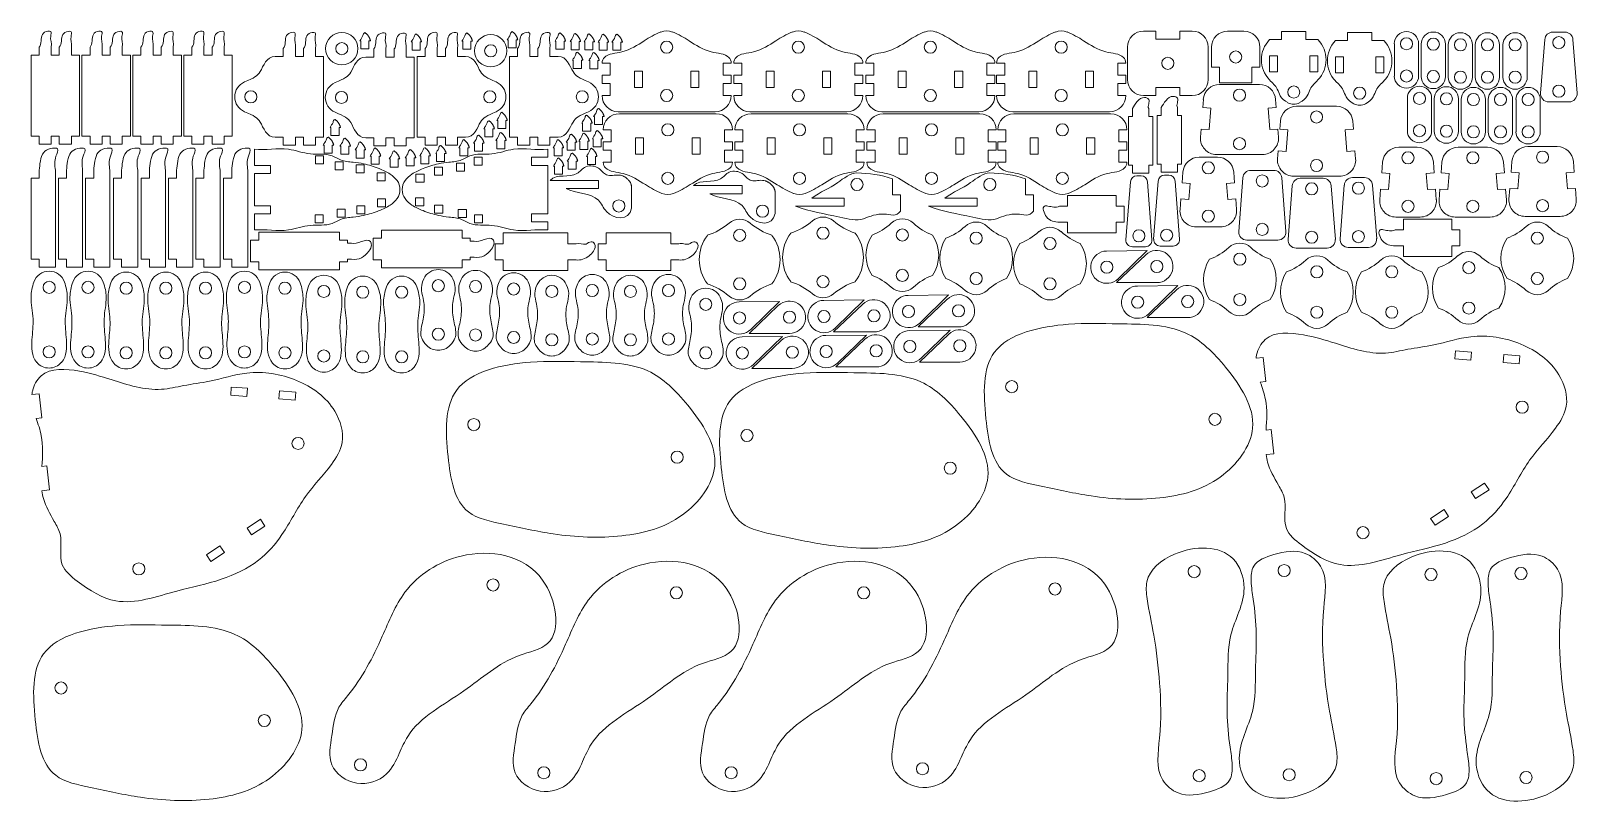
# Model space of a CAD drawing. Header units: inches. Extents: x 0 to 24, y 0 to 12.
import ezdxf

# ---------------------------------------------------------------- set-up
doc = ezdxf.new("R2010")
doc.units = ezdxf.units.IN
doc.header["$MEASUREMENT"] = 0

msp = doc.modelspace()

# ---------------------------------------------------------------- linework, layer by layer
at = {"color": 7, "linetype": 'Continuous', "lineweight": 15}
for p, q in [((17.458, 11.975), (17.271, 11.975)), ((17.458, 11.85), (17.458, 11.975)), ((18.021, 11.975), (17.833, 11.975)), ((17.833, 11.975), (17.833, 11.85)), ((18.821, 11.973), (18.571, 11.973)), ((19.407, 11.968), (19.782, 11.968)), ((19.407, 11.843), (19.407, 11.968)), ((19.782, 11.843), (19.782, 11.968)), ((5.155, 11.825), (5.141, 11.825)), ((5.155, 11.825), (5.155, 11.7)), ((5.28, 11.825), (5.28, 11.7)), ((5.303, 11.825), (5.28, 11.825)), ((5.947, 11.805), (5.933, 11.805)), ((5.947, 11.805), (5.947, 11.68)), ((6.072, 11.805), (6.072, 11.68)), ((6.094, 11.805), (6.072, 11.805)), ((6.733, 11.82), (6.719, 11.82)), ((6.733, 11.82), (6.733, 11.695)), ((6.858, 11.82), (6.858, 11.695)), ((6.881, 11.82), (6.858, 11.82)), ((7.436, 11.84), (7.422, 11.84)), ((7.436, 11.84), (7.436, 11.715)), ((7.561, 11.84), (7.561, 11.715)), ((7.583, 11.84), (7.561, 11.84)), ((8.175, 11.82), (8.161, 11.82)), ((8.175, 11.82), (8.175, 11.695)), ((8.3, 11.82), (8.3, 11.695)), ((8.322, 11.82), (8.3, 11.82)), ((8.409, 11.811), (8.395, 11.811)), ((8.409, 11.811), (8.409, 11.686)), ((8.534, 11.811), (8.534, 11.686)), ((8.556, 11.811), (8.534, 11.811)), ((8.623, 11.806), (8.609, 11.806)), ((8.623, 11.806), (8.623, 11.681)), ((8.748, 11.806), (8.748, 11.681)), ((8.771, 11.806), (8.748, 11.806)), ((8.842, 11.801), (8.828, 11.801)), ((8.842, 11.801), (8.842, 11.676)), ((8.967, 11.801), (8.967, 11.676)), ((8.99, 11.801), (8.967, 11.801)), ((9.056, 11.801), (9.042, 11.801)), ((9.056, 11.801), (9.056, 11.676)), ((9.181, 11.801), (9.181, 11.676)), ((9.204, 11.801), (9.181, 11.801)), ((17.833, 11.85), (17.458, 11.85)), ((19.407, 11.843), (19.219, 11.843)), ((19.969, 11.843), (19.782, 11.843)), ((20.427, 11.826), (20.24, 11.826)), ((20.427, 11.951), (20.802, 11.951)), ((20.427, 11.826), (20.427, 11.951)), ((20.802, 11.826), (20.802, 11.951)), ((20.99, 11.826), (20.802, 11.826)), ((21.152, 11.278), (21.152, 11.778)), ((21.527, 11.778), (21.527, 11.278)), ((21.568, 11.271), (21.568, 11.771)), ((21.943, 11.771), (21.943, 11.271)), ((21.986, 11.261), (21.986, 11.761)), ((22.361, 11.761), (22.361, 11.261)), ((22.404, 11.261), (22.404, 11.761)), ((22.779, 11.761), (22.779, 11.261)), ((22.833, 11.261), (22.833, 11.761)), ((23.208, 11.761), (23.208, 11.261)), ((23.415, 11.013), (23.479, 11.843)), ((23.604, 11.958), (23.791, 11.958)), ((23.915, 11.843), (23.979, 11.013)), ((0.05, 10.349), (0.05, 11.599)), ((0.175, 11.599), (0.05, 11.599)), ((0.175, 11.599), (0.175, 11.724)), ((0.363, 11.599), (0.363, 11.724)), ((0.488, 11.599), (0.363, 11.599)), ((0.488, 11.599), (0.488, 11.724)), ((0.675, 11.599), (0.675, 11.724)), ((0.8, 11.599), (0.675, 11.599)), ((0.8, 10.349), (0.8, 11.599)), ((0.838, 10.349), (0.838, 11.599)), ((0.963, 11.599), (0.838, 11.599)), ((0.963, 11.599), (0.963, 11.724)), ((1.151, 11.599), (1.151, 11.724)), ((1.276, 11.599), (1.151, 11.599)), ((1.276, 11.599), (1.276, 11.724)), ((1.463, 11.599), (1.463, 11.724)), ((1.588, 11.599), (1.463, 11.599)), ((1.588, 10.349), (1.588, 11.599)), ((1.627, 10.349), (1.627, 11.599)), ((1.752, 11.599), (1.627, 11.599)), ((1.752, 11.599), (1.752, 11.724)), ((1.939, 11.599), (1.939, 11.724)), ((2.064, 11.599), (1.939, 11.599)), ((2.064, 11.599), (2.064, 11.724)), ((2.252, 11.599), (2.252, 11.724)), ((2.377, 11.599), (2.252, 11.599)), ((2.377, 10.349), (2.377, 11.599)), ((2.415, 10.349), (2.415, 11.599)), ((2.54, 11.599), (2.415, 11.599)), ((2.54, 11.599), (2.54, 11.724)), ((2.727, 11.599), (2.727, 11.724)), ((2.852, 11.599), (2.727, 11.599)), ((2.852, 11.599), (2.852, 11.724)), ((3.04, 11.599), (3.04, 11.724)), ((3.165, 11.599), (3.04, 11.599)), ((3.165, 10.349), (3.165, 11.599)), ((3.953, 11.581), (3.828, 11.581)), ((3.953, 11.581), (3.953, 11.706)), ((4.141, 11.581), (4.141, 11.706)), ((4.266, 11.581), (4.141, 11.581)), ((4.266, 11.581), (4.266, 11.706)), ((4.453, 11.581), (4.453, 11.706)), ((4.578, 11.581), (4.453, 11.581)), ((4.578, 10.331), (4.578, 11.581)), ((5.155, 11.7), (5.28, 11.7)), ((5.355, 11.572), (5.23, 11.572)), ((5.355, 11.572), (5.355, 11.697)), ((5.543, 11.572), (5.543, 11.697)), ((5.668, 11.572), (5.543, 11.572)), ((5.668, 11.572), (5.668, 11.697)), ((5.855, 11.572), (5.855, 11.697)), ((5.98, 11.572), (5.855, 11.572)), ((5.947, 11.68), (6.072, 11.68)), ((5.98, 10.322), (5.98, 11.572)), ((6.151, 11.581), (6.026, 11.581)), ((6.026, 10.331), (6.026, 11.581)), ((6.151, 11.581), (6.151, 11.706)), ((6.338, 11.581), (6.338, 11.706)), ((6.463, 11.581), (6.338, 11.581)), ((6.463, 11.581), (6.463, 11.706)), ((6.651, 11.581), (6.651, 11.706)), ((6.776, 11.581), (6.651, 11.581)), ((6.733, 11.695), (6.858, 11.695)), ((7.436, 11.715), (7.561, 11.715)), ((7.582, 11.581), (7.457, 11.581)), ((7.457, 10.331), (7.457, 11.581)), ((7.582, 11.581), (7.582, 11.706)), ((7.77, 11.581), (7.77, 11.706)), ((7.895, 11.581), (7.77, 11.581)), ((7.895, 11.581), (7.895, 11.706)), ((8.082, 11.581), (8.082, 11.706)), ((8.207, 11.581), (8.082, 11.581)), ((8.175, 11.695), (8.3, 11.695)), ((8.409, 11.686), (8.534, 11.686)), ((8.443, 11.522), (8.429, 11.522)), ((8.443, 11.522), (8.443, 11.397)), ((8.568, 11.522), (8.568, 11.397)), ((8.591, 11.522), (8.568, 11.522)), ((8.623, 11.681), (8.748, 11.681)), ((8.697, 11.517), (8.683, 11.517)), ((8.697, 11.517), (8.697, 11.392)), ((8.822, 11.517), (8.822, 11.392)), ((8.845, 11.517), (8.822, 11.517)), ((8.842, 11.676), (8.967, 11.676)), ((9.056, 11.676), (9.181, 11.676)), ((17.021, 11.725), (17.021, 11.225)), ((18.271, 11.225), (18.271, 11.725)), ((18.321, 11.723), (18.321, 11.414)), ((19.071, 11.414), (19.071, 11.723)), ((19.219, 11.593), (19.219, 11.343)), ((19.219, 11.593), (19.344, 11.593)), ((19.344, 11.593), (19.344, 11.343)), ((19.844, 11.593), (19.844, 11.343)), ((19.844, 11.593), (19.969, 11.593)), ((19.969, 11.593), (19.969, 11.343)), ((20.24, 11.576), (20.24, 11.326)), ((20.24, 11.576), (20.365, 11.576)), ((20.365, 11.576), (20.365, 11.326)), ((20.865, 11.576), (20.865, 11.326)), ((20.865, 11.576), (20.99, 11.576)), ((20.99, 11.576), (20.99, 11.326)), ((8.443, 11.397), (8.568, 11.397)), ((8.697, 11.392), (8.822, 11.392)), ((9.013, 11.476), (8.888, 11.476)), ((8.888, 11.289), (9.013, 11.289)), ((8.888, 11.164), (8.888, 11.289)), ((9.013, 11.289), (9.013, 11.476)), ((9.388, 11.351), (9.388, 11.101)), ((9.388, 11.351), (9.513, 11.351)), ((9.513, 11.351), (9.513, 11.101)), ((10.263, 11.351), (10.263, 11.101)), ((10.263, 11.351), (10.388, 11.351)), ((10.388, 11.351), (10.388, 11.101)), ((10.763, 11.289), (10.763, 11.476)), ((10.888, 11.476), (10.763, 11.476)), ((10.888, 11.289), (10.763, 11.289)), ((10.888, 11.164), (10.888, 11.289)), ((11.051, 11.476), (10.926, 11.476)), ((10.926, 11.289), (11.051, 11.289)), ((10.926, 11.164), (10.926, 11.289)), ((11.051, 11.289), (11.051, 11.476)), ((11.426, 11.351), (11.426, 11.101)), ((11.426, 11.351), (11.551, 11.351)), ((11.551, 11.351), (11.551, 11.101)), ((12.301, 11.351), (12.301, 11.101)), ((12.301, 11.351), (12.426, 11.351)), ((12.426, 11.351), (12.426, 11.101)), ((12.801, 11.289), (12.801, 11.476)), ((12.926, 11.476), (12.801, 11.476)), ((12.926, 11.289), (12.801, 11.289)), ((12.926, 11.164), (12.926, 11.289)), ((13.095, 11.476), (12.97, 11.476)), ((12.97, 11.289), (13.095, 11.289)), ((12.97, 11.164), (12.97, 11.289)), ((13.095, 11.289), (13.095, 11.476)), ((13.47, 11.351), (13.47, 11.101)), ((13.47, 11.351), (13.595, 11.351)), ((13.595, 11.351), (13.595, 11.101)), ((14.345, 11.351), (14.345, 11.101)), ((14.345, 11.351), (14.47, 11.351)), ((14.47, 11.351), (14.47, 11.101)), ((14.845, 11.289), (14.845, 11.476)), ((14.97, 11.476), (14.845, 11.476)), ((14.97, 11.289), (14.845, 11.289)), ((14.97, 11.164), (14.97, 11.289)), ((15.12, 11.476), (14.995, 11.476)), ((14.995, 11.289), (15.12, 11.289)), ((14.995, 11.164), (14.995, 11.289)), ((15.12, 11.289), (15.12, 11.476)), ((15.495, 11.351), (15.495, 11.101)), ((15.495, 11.351), (15.62, 11.351)), ((15.62, 11.351), (15.62, 11.101)), ((16.37, 11.351), (16.37, 11.101)), ((16.37, 11.351), (16.495, 11.351)), ((16.495, 11.351), (16.495, 11.101)), ((16.87, 11.289), (16.87, 11.476)), ((16.995, 11.476), (16.87, 11.476)), ((16.995, 11.289), (16.87, 11.289)), ((16.995, 11.164), (16.995, 11.289)), ((18.446, 11.414), (18.321, 11.414)), ((18.446, 11.414), (18.446, 11.173)), ((18.946, 11.173), (18.946, 11.414)), ((19.071, 11.414), (18.946, 11.414)), ((19.219, 11.343), (19.344, 11.343)), ((19.844, 11.343), (19.969, 11.343)), ((20.24, 11.326), (20.365, 11.326)), ((20.865, 11.326), (20.99, 11.326)), ((8.888, 11.164), (9.013, 11.164)), ((9.013, 10.976), (9.013, 11.164)), ((9.388, 11.101), (9.513, 11.101)), ((10.263, 11.101), (10.388, 11.101)), ((10.763, 10.976), (10.763, 11.164)), ((10.888, 11.164), (10.763, 11.164)), ((10.926, 11.164), (11.051, 11.164)), ((11.051, 10.976), (11.051, 11.164)), ((11.426, 11.101), (11.551, 11.101)), ((12.301, 11.101), (12.426, 11.101)), ((12.801, 10.976), (12.801, 11.164)), ((12.926, 11.164), (12.801, 11.164)), ((12.97, 11.164), (13.095, 11.164)), ((13.095, 10.976), (13.095, 11.164)), ((13.47, 11.101), (13.595, 11.101)), ((14.345, 11.101), (14.47, 11.101)), ((14.845, 10.976), (14.845, 11.164)), ((14.97, 11.164), (14.845, 11.164)), ((14.995, 11.164), (15.12, 11.164)), ((15.12, 10.976), (15.12, 11.164)), ((15.495, 11.101), (15.62, 11.101)), ((16.37, 11.101), (16.495, 11.101)), ((16.87, 10.976), (16.87, 11.164)), ((16.995, 11.164), (16.87, 11.164)), ((17.458, 10.975), (17.458, 11.1)), ((17.458, 11.1), (17.833, 11.1)), ((17.833, 11.1), (17.833, 10.975)), ((18.444, 11.147), (19.064, 11.147)), ((18.446, 11.173), (18.946, 11.173)), ((8.888, 10.976), (9.013, 10.976)), ((10.888, 10.976), (10.763, 10.976)), ((10.926, 10.976), (11.051, 10.976)), ((12.926, 10.976), (12.801, 10.976)), ((12.97, 10.976), (13.095, 10.976)), ((14.97, 10.976), (14.845, 10.976)), ((14.995, 10.976), (15.12, 10.976)), ((16.995, 10.976), (16.87, 10.976)), ((17.099, 10.65), (17.099, 10.775)), ((17.271, 10.975), (17.458, 10.975)), ((17.349, 10.65), (17.349, 10.775)), ((17.544, 10.666), (17.544, 10.791)), ((17.794, 10.666), (17.794, 10.791)), ((17.833, 10.975), (18.021, 10.975)), ((18.185, 10.792), (18.195, 10.916)), ((18.31, 10.782), (18.185, 10.792)), ((18.284, 10.448), (18.31, 10.782)), ((19.323, 10.792), (19.198, 10.782)), ((19.224, 10.448), (19.198, 10.782)), ((19.313, 10.916), (19.323, 10.792)), ((19.638, 10.811), (20.258, 10.811)), ((21.354, 10.432), (21.354, 10.932)), ((21.729, 10.932), (21.729, 10.432)), ((21.77, 10.425), (21.77, 10.925)), ((22.145, 10.925), (22.145, 10.425)), ((22.188, 10.415), (22.188, 10.915)), ((22.563, 10.915), (22.563, 10.415)), ((22.606, 10.415), (22.606, 10.915)), ((22.981, 10.915), (22.981, 10.415)), ((23.035, 10.415), (23.035, 10.915)), ((23.41, 10.915), (23.41, 10.415)), ((23.54, 10.878), (23.855, 10.878)), ((7.273, 10.592), (7.259, 10.592)), ((7.273, 10.592), (7.273, 10.467)), ((7.398, 10.592), (7.398, 10.467)), ((7.421, 10.592), (7.398, 10.592)), ((8.588, 10.547), (8.574, 10.547)), ((8.588, 10.547), (8.588, 10.422)), ((8.713, 10.547), (8.713, 10.422)), ((8.736, 10.547), (8.713, 10.547)), ((8.772, 10.651), (8.758, 10.651)), ((8.772, 10.651), (8.772, 10.526)), ((8.897, 10.651), (8.897, 10.526)), ((8.92, 10.651), (8.897, 10.651)), ((10.638, 10.726), (9.138, 10.726)), ((9.156, 10.695), (10.656, 10.695)), ((12.676, 10.726), (11.176, 10.726)), ((11.194, 10.694), (12.694, 10.694)), ((14.72, 10.726), (13.22, 10.726)), ((13.238, 10.694), (14.738, 10.694)), ((16.745, 10.726), (15.245, 10.726)), ((15.263, 10.694), (16.763, 10.694)), ((17.037, 9.9), (17.037, 10.65)), ((17.099, 10.65), (17.037, 10.65)), ((17.412, 10.65), (17.349, 10.65)), ((17.412, 9.9), (17.412, 10.65)), ((17.481, 9.916), (17.481, 10.666)), ((17.544, 10.666), (17.481, 10.666)), ((17.856, 10.666), (17.794, 10.666)), ((17.856, 9.916), (17.856, 10.666)), ((19.379, 10.455), (19.388, 10.58)), ((20.507, 10.58), (20.517, 10.455)), ((0.175, 10.349), (0.05, 10.349)), ((0.175, 10.349), (0.175, 10.224)), ((0.363, 10.349), (0.363, 10.224)), ((0.488, 10.349), (0.363, 10.349)), ((0.488, 10.349), (0.488, 10.224)), ((0.675, 10.349), (0.675, 10.224)), ((0.8, 10.349), (0.675, 10.349)), ((0.963, 10.349), (0.838, 10.349)), ((0.963, 10.349), (0.963, 10.224)), ((1.151, 10.349), (1.151, 10.224)), ((1.276, 10.349), (1.151, 10.349)), ((1.276, 10.349), (1.276, 10.224)), ((1.463, 10.349), (1.463, 10.224)), ((1.588, 10.349), (1.463, 10.349)), ((1.752, 10.349), (1.627, 10.349)), ((1.752, 10.349), (1.752, 10.224)), ((1.939, 10.349), (1.939, 10.224)), ((2.064, 10.349), (1.939, 10.349)), ((2.064, 10.349), (2.064, 10.224)), ((2.252, 10.349), (2.252, 10.224)), ((2.377, 10.349), (2.252, 10.349)), ((2.54, 10.349), (2.415, 10.349)), ((2.54, 10.349), (2.54, 10.224)), ((2.727, 10.349), (2.727, 10.224)), ((2.852, 10.349), (2.727, 10.349)), ((2.852, 10.349), (2.852, 10.224)), ((3.04, 10.349), (3.04, 10.224)), ((3.165, 10.349), (3.04, 10.349)), ((3.953, 10.331), (3.828, 10.331)), ((3.953, 10.331), (3.953, 10.206)), ((4.141, 10.331), (4.141, 10.206)), ((4.266, 10.331), (4.141, 10.331)), ((4.266, 10.331), (4.266, 10.206)), ((4.453, 10.331), (4.453, 10.206)), ((4.578, 10.331), (4.453, 10.331)), ((4.692, 10.482), (4.678, 10.482)), ((4.692, 10.482), (4.692, 10.357)), ((4.692, 10.357), (4.817, 10.357)), ((4.817, 10.482), (4.817, 10.357)), ((4.839, 10.482), (4.817, 10.482)), ((5.355, 10.322), (5.23, 10.322)), ((5.355, 10.322), (5.355, 10.197)), ((5.543, 10.322), (5.543, 10.197)), ((5.668, 10.322), (5.543, 10.322)), ((5.668, 10.322), (5.668, 10.197)), ((5.855, 10.322), (5.855, 10.197)), ((5.98, 10.322), (5.855, 10.322)), ((6.151, 10.331), (6.026, 10.331)), ((6.151, 10.331), (6.151, 10.206)), ((6.338, 10.331), (6.338, 10.206)), ((6.463, 10.331), (6.338, 10.331)), ((6.463, 10.331), (6.463, 10.206)), ((6.651, 10.331), (6.651, 10.206)), ((6.776, 10.331), (6.651, 10.331)), ((7.074, 10.462), (7.06, 10.462)), ((7.074, 10.462), (7.074, 10.337)), ((7.074, 10.337), (7.199, 10.337)), ((7.199, 10.462), (7.199, 10.337)), ((7.222, 10.462), (7.199, 10.462)), ((7.273, 10.467), (7.398, 10.467)), ((7.582, 10.331), (7.457, 10.331)), ((7.582, 10.331), (7.582, 10.206)), ((7.77, 10.331), (7.77, 10.206)), ((7.895, 10.331), (7.77, 10.331)), ((7.895, 10.331), (7.895, 10.206)), ((8.082, 10.331), (8.082, 10.206)), ((8.207, 10.331), (8.082, 10.331)), ((8.588, 10.422), (8.713, 10.422)), ((8.752, 10.308), (8.738, 10.308)), ((8.752, 10.308), (8.752, 10.183)), ((8.772, 10.526), (8.897, 10.526)), ((8.877, 10.308), (8.877, 10.183)), ((8.9, 10.308), (8.877, 10.308)), ((8.906, 10.445), (9.031, 10.445)), ((9.031, 10.445), (9.031, 10.257)), ((9.406, 10.07), (9.406, 10.32)), ((9.531, 10.32), (9.406, 10.32)), ((9.531, 10.07), (9.531, 10.32)), ((10.281, 10.07), (10.281, 10.32)), ((10.406, 10.32), (10.281, 10.32)), ((10.406, 10.07), (10.406, 10.32)), ((10.781, 10.445), (10.781, 10.257)), ((10.906, 10.445), (10.781, 10.445)), ((10.944, 10.444), (11.069, 10.444)), ((11.069, 10.444), (11.069, 10.257)), ((11.444, 10.069), (11.444, 10.319)), ((11.569, 10.319), (11.444, 10.319)), ((11.569, 10.069), (11.569, 10.319)), ((12.319, 10.069), (12.319, 10.319)), ((12.444, 10.319), (12.319, 10.319)), ((12.444, 10.069), (12.444, 10.319)), ((12.819, 10.444), (12.819, 10.257)), ((12.944, 10.444), (12.819, 10.444)), ((12.988, 10.444), (13.113, 10.444)), ((13.113, 10.444), (13.113, 10.257)), ((13.488, 10.069), (13.488, 10.319)), ((13.613, 10.319), (13.488, 10.319)), ((13.613, 10.069), (13.613, 10.319)), ((14.363, 10.069), (14.363, 10.319)), ((14.488, 10.319), (14.363, 10.319)), ((14.488, 10.069), (14.488, 10.319)), ((14.863, 10.444), (14.863, 10.257)), ((14.988, 10.444), (14.863, 10.444)), ((15.013, 10.444), (15.138, 10.444)), ((15.138, 10.444), (15.138, 10.257)), ((15.513, 10.069), (15.513, 10.319)), ((15.638, 10.319), (15.513, 10.319)), ((15.638, 10.069), (15.638, 10.319)), ((16.388, 10.069), (16.388, 10.319)), ((16.513, 10.319), (16.388, 10.319)), ((16.513, 10.069), (16.513, 10.319)), ((16.888, 10.444), (16.888, 10.257)), ((17.013, 10.444), (16.888, 10.444)), ((18.15, 10.333), (18.159, 10.458)), ((18.284, 10.448), (18.159, 10.458)), ((19.349, 10.458), (19.224, 10.448)), ((19.349, 10.458), (19.358, 10.333)), ((19.503, 10.446), (19.379, 10.455)), ((19.478, 10.112), (19.503, 10.446)), ((20.517, 10.455), (20.392, 10.446)), ((20.418, 10.112), (20.392, 10.446)), ((0.175, 10.224), (0.363, 10.224)), ((0.488, 10.224), (0.675, 10.224)), ((0.963, 10.224), (1.151, 10.224)), ((1.276, 10.224), (1.463, 10.224)), ((1.752, 10.224), (1.939, 10.224)), ((2.064, 10.224), (2.252, 10.224)), ((2.54, 10.224), (2.727, 10.224)), ((2.852, 10.224), (3.04, 10.224)), ((3.508, 10.145), (3.508, 9.895)), ((3.953, 10.206), (4.141, 10.206)), ((4.266, 10.206), (4.453, 10.206)), ((4.587, 10.208), (4.573, 10.208)), ((4.587, 10.208), (4.587, 10.083)), ((4.587, 10.083), (4.712, 10.083)), ((4.712, 10.208), (4.712, 10.083)), ((4.735, 10.208), (4.712, 10.208)), ((4.846, 10.193), (4.832, 10.193)), ((4.846, 10.193), (4.846, 10.068)), ((4.846, 10.068), (4.971, 10.068)), ((4.971, 10.193), (4.971, 10.068)), ((4.994, 10.193), (4.971, 10.193)), ((5.08, 10.134), (5.066, 10.134)), ((5.08, 10.134), (5.08, 10.009)), ((5.205, 10.134), (5.205, 10.009)), ((5.228, 10.134), (5.205, 10.134)), ((5.355, 10.197), (5.543, 10.197)), ((5.668, 10.197), (5.855, 10.197)), ((6.151, 10.206), (6.338, 10.206)), ((6.327, 10.079), (6.313, 10.079)), ((6.327, 10.079), (6.327, 9.954)), ((6.452, 10.079), (6.452, 9.954)), ((6.475, 10.079), (6.452, 10.079)), ((6.463, 10.206), (6.651, 10.206)), ((6.685, 10.169), (6.671, 10.169)), ((6.685, 10.169), (6.685, 10.044)), ((6.81, 10.169), (6.81, 10.044)), ((6.833, 10.169), (6.81, 10.169)), ((6.915, 10.238), (6.901, 10.238)), ((6.915, 10.238), (6.915, 10.113)), ((6.915, 10.113), (7.04, 10.113)), ((7.04, 10.238), (7.04, 10.113)), ((7.062, 10.238), (7.04, 10.238)), ((7.258, 10.278), (7.244, 10.278)), ((7.258, 10.278), (7.258, 10.153)), ((7.258, 10.153), (7.383, 10.153)), ((7.383, 10.278), (7.383, 10.153)), ((7.406, 10.278), (7.383, 10.278)), ((7.582, 10.206), (7.77, 10.206)), ((7.895, 10.206), (8.082, 10.206)), ((8.048, 10.02), (8.048, 10.145)), ((8.145, 10.169), (8.131, 10.169)), ((8.145, 10.169), (8.145, 10.044)), ((8.27, 10.169), (8.27, 10.044)), ((8.292, 10.169), (8.27, 10.169)), ((8.349, 10.253), (8.335, 10.253)), ((8.349, 10.253), (8.349, 10.128)), ((8.349, 10.128), (8.474, 10.128)), ((8.474, 10.253), (8.474, 10.128)), ((8.497, 10.253), (8.474, 10.253)), ((8.543, 10.268), (8.529, 10.268)), ((8.543, 10.268), (8.543, 10.143)), ((8.543, 10.143), (8.668, 10.143)), ((8.668, 10.268), (8.668, 10.143)), ((8.691, 10.268), (8.668, 10.268)), ((8.752, 10.183), (8.877, 10.183)), ((8.906, 10.257), (9.031, 10.257)), ((8.906, 10.257), (8.906, 10.132)), ((8.906, 10.132), (9.031, 10.132)), ((9.031, 10.132), (9.031, 9.945)), ((9.531, 10.07), (9.406, 10.07)), ((10.406, 10.07), (10.281, 10.07)), ((10.906, 10.257), (10.781, 10.257)), ((10.781, 10.132), (10.781, 9.945)), ((10.906, 10.132), (10.781, 10.132)), ((10.906, 10.257), (10.906, 10.132)), ((10.944, 10.257), (11.069, 10.257)), ((10.944, 10.257), (10.944, 10.132)), ((10.944, 10.132), (11.069, 10.132)), ((11.069, 10.132), (11.069, 9.944)), ((11.569, 10.069), (11.444, 10.069)), ((12.444, 10.069), (12.319, 10.069)), ((12.944, 10.257), (12.819, 10.257)), ((12.819, 10.132), (12.819, 9.944)), ((12.944, 10.132), (12.819, 10.132)), ((12.944, 10.257), (12.944, 10.132)), ((12.988, 10.257), (13.113, 10.257)), ((12.988, 10.257), (12.988, 10.132)), ((12.988, 10.132), (13.113, 10.132)), ((13.113, 10.132), (13.113, 9.944)), ((13.613, 10.069), (13.488, 10.069)), ((14.488, 10.069), (14.363, 10.069)), ((14.988, 10.257), (14.863, 10.257)), ((14.863, 10.132), (14.863, 9.944)), ((14.988, 10.132), (14.863, 10.132)), ((14.988, 10.257), (14.988, 10.132)), ((15.013, 10.257), (15.138, 10.257)), ((15.013, 10.257), (15.013, 10.132)), ((15.013, 10.132), (15.138, 10.132)), ((15.138, 10.132), (15.138, 9.944)), ((15.638, 10.069), (15.513, 10.069)), ((16.513, 10.069), (16.388, 10.069)), ((17.013, 10.257), (16.888, 10.257)), ((16.888, 10.132), (16.888, 9.944)), ((17.013, 10.132), (16.888, 10.132)), ((17.013, 10.257), (17.013, 10.132)), ((18.399, 10.064), (19.109, 10.064)), ((19.343, 9.997), (19.353, 10.121)), ((19.478, 10.112), (19.353, 10.121)), ((20.542, 10.121), (20.418, 10.112)), ((20.542, 10.121), (20.552, 9.997)), ((21.219, 10.175), (21.507, 10.175)), ((22.138, 10.175), (22.592, 10.175)), ((23.219, 10.185), (23.673, 10.185)), ((0.177, 9.695), (0.177, 9.82)), ((0.427, 9.82), (0.427, 8.32)), ((0.598, 9.695), (0.598, 9.82)), ((0.848, 9.82), (0.848, 8.32)), ((1.02, 9.695), (1.02, 9.82)), ((1.27, 9.82), (1.27, 8.32)), ((1.451, 9.695), (1.451, 9.82)), ((1.701, 9.82), (1.701, 8.32)), ((1.882, 9.695), (1.882, 9.82)), ((2.132, 9.82), (2.132, 8.32)), ((2.303, 9.695), (2.303, 9.82)), ((2.553, 9.82), (2.553, 8.32)), ((2.725, 9.695), (2.725, 9.82)), ((2.975, 9.82), (2.975, 8.32)), ((3.156, 9.695), (3.156, 9.82)), ((3.406, 9.82), (3.406, 8.32)), ((3.508, 9.895), (3.758, 9.895)), ((3.758, 9.895), (3.758, 9.77)), ((4.451, 9.918), (4.451, 10.043)), ((4.451, 10.043), (4.576, 10.043)), ((4.451, 9.918), (4.576, 9.918)), ((4.576, 9.918), (4.576, 10.043)), ((4.756, 9.827), (4.756, 9.952)), ((4.756, 9.952), (4.881, 9.952)), ((4.756, 9.827), (4.881, 9.827)), ((4.881, 9.827), (4.881, 9.952)), ((5.08, 10.009), (5.205, 10.009)), ((5.08, 9.778), (5.08, 9.903)), ((5.08, 9.903), (5.205, 9.903)), ((5.205, 9.778), (5.205, 9.903)), ((5.314, 10.039), (5.3, 10.039)), ((5.314, 10.039), (5.314, 9.914)), ((5.314, 9.914), (5.439, 9.914)), ((5.439, 10.039), (5.439, 9.914)), ((5.462, 10.039), (5.439, 10.039)), ((5.608, 9.994), (5.594, 9.994)), ((5.608, 9.994), (5.608, 9.869)), ((5.608, 9.869), (5.733, 9.869)), ((5.733, 9.994), (5.733, 9.869)), ((5.756, 9.994), (5.733, 9.994)), ((5.857, 10.014), (5.843, 10.014)), ((5.857, 10.014), (5.857, 9.889)), ((5.857, 9.889), (5.982, 9.889)), ((5.982, 10.014), (5.982, 9.889)), ((6.005, 10.014), (5.982, 10.014)), ((6.083, 10.044), (6.069, 10.044)), ((6.083, 10.044), (6.083, 9.919)), ((6.083, 9.919), (6.208, 9.919)), ((6.208, 10.044), (6.208, 9.919)), ((6.231, 10.044), (6.208, 10.044)), ((6.295, 9.743), (6.295, 9.868)), ((6.42, 9.868), (6.295, 9.868)), ((6.327, 9.954), (6.452, 9.954)), ((6.42, 9.743), (6.42, 9.868)), ((6.633, 9.805), (6.633, 9.93)), ((6.758, 9.93), (6.633, 9.93)), ((6.685, 10.044), (6.81, 10.044)), ((6.758, 9.805), (6.758, 9.93)), ((6.908, 9.898), (6.908, 10.023)), ((7.033, 10.023), (6.908, 10.023)), ((7.033, 9.898), (6.908, 9.898)), ((7.033, 9.898), (7.033, 10.023)), ((7.798, 9.895), (7.798, 10.02)), ((7.798, 10.02), (8.048, 10.02)), ((7.798, 9.895), (8.048, 9.895)), ((8.048, 9.145), (8.048, 9.895)), ((8.15, 9.885), (8.136, 9.885)), ((8.145, 10.044), (8.27, 10.044)), ((8.15, 9.885), (8.15, 9.76)), ((8.275, 9.885), (8.275, 9.76)), ((8.297, 9.885), (8.275, 9.885)), ((8.364, 9.96), (8.35, 9.96)), ((8.364, 9.96), (8.364, 9.835)), ((8.364, 9.835), (8.489, 9.835)), ((8.489, 9.96), (8.489, 9.835)), ((8.512, 9.96), (8.489, 9.96)), ((8.663, 10.034), (8.649, 10.034)), ((8.663, 10.034), (8.663, 9.909)), ((8.663, 9.909), (8.788, 9.909)), ((8.788, 10.034), (8.788, 9.909)), ((8.81, 10.034), (8.788, 10.034)), ((8.906, 9.945), (9.031, 9.945)), ((10.781, 9.945), (10.906, 9.945)), ((10.944, 9.944), (11.069, 9.944)), ((12.819, 9.944), (12.944, 9.944)), ((12.988, 9.944), (13.113, 9.944)), ((14.863, 9.944), (14.988, 9.944)), ((15.013, 9.944), (15.138, 9.944)), ((16.888, 9.944), (17.013, 9.944)), ((17.099, 9.9), (17.037, 9.9)), ((17.099, 9.9), (17.099, 9.775)), ((17.349, 9.9), (17.349, 9.775)), ((17.412, 9.9), (17.349, 9.9)), ((17.544, 9.916), (17.481, 9.916)), ((17.544, 9.916), (17.544, 9.791)), ((17.794, 9.916), (17.794, 9.791)), ((17.856, 9.916), (17.794, 9.916)), ((18.128, 10.022), (18.416, 10.022)), ((18.931, 9.818), (19.284, 9.818)), ((20.957, 9.778), (20.97, 9.944)), ((21.757, 9.944), (21.769, 9.778)), ((21.876, 9.778), (21.888, 9.944)), ((22.841, 9.944), (22.854, 9.778)), ((22.957, 9.789), (22.97, 9.954)), ((23.923, 9.954), (23.935, 9.789)), ((0.177, 9.695), (0.052, 9.695)), ((0.052, 8.445), (0.052, 9.695)), ((0.598, 9.695), (0.473, 9.695)), ((0.473, 8.445), (0.473, 9.695)), ((1.02, 9.695), (0.895, 9.695)), ((0.895, 8.445), (0.895, 9.695)), ((1.451, 9.695), (1.326, 9.695)), ((1.326, 8.445), (1.326, 9.695)), ((1.882, 9.695), (1.757, 9.695)), ((1.757, 8.445), (1.757, 9.695)), ((2.303, 9.695), (2.178, 9.695)), ((2.178, 8.445), (2.178, 9.695)), ((2.725, 9.695), (2.6, 9.695)), ((2.6, 8.445), (2.6, 9.695)), ((3.156, 9.695), (3.031, 9.695)), ((3.031, 8.445), (3.031, 9.695)), ((3.508, 9.77), (3.758, 9.77)), ((3.508, 9.77), (3.508, 9.27)), ((5.08, 9.778), (5.205, 9.778)), ((5.406, 9.656), (5.406, 9.781)), ((5.406, 9.781), (5.531, 9.781)), ((5.406, 9.656), (5.531, 9.656)), ((5.531, 9.656), (5.531, 9.781)), ((6.008, 9.633), (6.008, 9.758)), ((6.133, 9.758), (6.008, 9.758)), ((6.133, 9.633), (6.008, 9.633)), ((6.133, 9.633), (6.133, 9.758)), ((6.42, 9.743), (6.295, 9.743)), ((6.758, 9.805), (6.633, 9.805)), ((8.083, 9.663), (8.833, 9.663)), ((8.15, 9.76), (8.275, 9.76)), ((8.833, 9.663), (8.833, 9.538)), ((10.305, 9.581), (11.055, 9.581)), ((11.055, 9.581), (11.055, 9.456)), ((13.385, 9.687), (13.385, 9.437)), ((15.442, 9.687), (15.442, 9.437)), ((16.997, 8.744), (17.066, 9.64)), ((17.099, 9.775), (17.349, 9.775)), ((17.166, 9.733), (17.231, 9.733)), ((17.33, 9.64), (17.399, 8.744)), ((17.426, 8.754), (17.495, 9.65)), ((17.544, 9.791), (17.794, 9.791)), ((17.594, 9.743), (17.659, 9.743)), ((17.759, 9.65), (17.828, 8.754)), ((17.866, 9.625), (17.879, 9.791)), ((17.866, 9.625), (17.99, 9.616)), ((17.99, 9.616), (17.971, 9.367)), ((18.553, 9.616), (18.678, 9.625)), ((18.553, 9.616), (18.572, 9.367)), ((18.665, 9.791), (18.678, 9.625)), ((18.742, 8.872), (18.806, 9.702)), ((19.409, 9.702), (19.472, 8.872)), ((19.507, 8.75), (19.571, 9.58)), ((19.593, 9.728), (20.303, 9.728)), ((19.696, 9.695), (20.049, 9.695)), ((20.174, 9.58), (20.238, 8.75)), ((20.313, 8.76), (20.377, 9.59)), ((20.502, 9.706), (20.689, 9.706)), ((20.814, 9.59), (20.878, 8.76)), ((20.957, 9.778), (21.082, 9.769)), ((21.082, 9.769), (21.063, 9.519)), ((21.645, 9.769), (21.769, 9.778)), ((21.645, 9.769), (21.664, 9.519)), ((22, 9.769), (21.876, 9.778)), ((21.981, 9.519), (22, 9.769)), ((22.854, 9.778), (22.729, 9.769)), ((22.748, 9.519), (22.729, 9.769)), ((23.082, 9.779), (22.957, 9.789)), ((23.063, 9.53), (23.082, 9.779)), ((23.935, 9.789), (23.811, 9.779)), ((23.83, 9.53), (23.811, 9.779)), ((5.414, 9.252), (5.414, 9.377)), ((5.414, 9.377), (5.539, 9.377)), ((5.539, 9.252), (5.539, 9.377)), ((6.003, 9.27), (6.003, 9.395)), ((6.128, 9.395), (6.003, 9.395)), ((6.128, 9.27), (6.128, 9.395)), ((8.833, 9.538), (8.333, 9.538)), ((9.346, 9.232), (9.346, 9.568)), ((11.055, 9.456), (10.555, 9.456)), ((11.568, 9.15), (11.568, 9.486)), ((12.135, 9.388), (12.635, 9.388)), ((12.635, 9.388), (12.635, 9.263)), ((13.51, 9.437), (13.385, 9.437)), ((13.51, 9.437), (13.51, 9.187)), ((14.193, 9.388), (14.693, 9.388)), ((14.693, 9.388), (14.693, 9.263)), ((15.567, 9.437), (15.442, 9.437)), ((15.567, 9.437), (15.567, 9.187)), ((16.095, 9.431), (16.845, 9.431)), ((16.095, 9.431), (16.095, 9.265)), ((16.845, 9.431), (16.845, 9.265)), ((17.834, 9.211), (17.847, 9.376)), ((17.847, 9.376), (17.971, 9.367)), ((18.572, 9.367), (18.697, 9.376)), ((18.697, 9.376), (18.71, 9.211)), ((20.926, 9.364), (20.938, 9.529)), ((20.938, 9.529), (21.063, 9.519)), ((21.664, 9.519), (21.789, 9.529)), ((21.789, 9.529), (21.801, 9.364)), ((21.844, 9.364), (21.857, 9.529)), ((21.981, 9.519), (21.857, 9.529)), ((22.873, 9.529), (22.748, 9.519)), ((22.873, 9.529), (22.886, 9.364)), ((22.925, 9.374), (22.938, 9.539)), ((23.063, 9.53), (22.938, 9.539)), ((23.955, 9.539), (23.83, 9.53)), ((23.955, 9.539), (23.967, 9.374)), ((3.508, 9.27), (3.758, 9.27)), ((3.508, 9.145), (3.758, 9.145)), ((3.508, 9.145), (3.508, 8.895)), ((3.758, 9.27), (3.758, 9.145)), ((4.446, 9.006), (4.446, 9.131)), ((4.446, 9.131), (4.571, 9.131)), ((4.571, 9.006), (4.571, 9.131)), ((4.788, 9.092), (4.788, 9.217)), ((4.788, 9.217), (4.913, 9.217)), ((4.913, 9.092), (4.913, 9.217)), ((5.093, 9.145), (5.093, 9.27)), ((5.093, 9.27), (5.218, 9.27)), ((5.093, 9.145), (5.218, 9.145)), ((5.218, 9.145), (5.218, 9.27)), ((5.414, 9.252), (5.539, 9.252)), ((6.128, 9.27), (6.003, 9.27)), ((6.297, 9.155), (6.297, 9.28)), ((6.422, 9.28), (6.297, 9.28)), ((6.422, 9.155), (6.297, 9.155)), ((6.422, 9.155), (6.422, 9.28)), ((6.663, 9.087), (6.663, 9.212)), ((6.788, 9.212), (6.663, 9.212)), ((6.788, 9.087), (6.788, 9.212)), ((6.913, 9.004), (6.913, 9.129)), ((7.038, 9.129), (6.913, 9.129)), ((7.038, 9.004), (7.038, 9.129)), ((7.798, 9.02), (7.798, 9.145)), ((7.798, 9.145), (8.048, 9.145)), ((12.635, 9.263), (11.885, 9.263)), ((14.693, 9.263), (13.943, 9.263)), ((15.97, 9.265), (16.095, 9.265)), ((16.97, 9.265), (16.845, 9.265)), ((16.97, 9.265), (16.97, 9.015)), ((21.175, 9.095), (21.552, 9.095)), ((22.093, 9.095), (22.637, 9.095)), ((23.175, 9.105), (23.718, 9.105)), ((4.824, 8.863), (3.574, 8.863)), ((3.574, 8.738), (3.574, 8.863)), ((4.446, 9.006), (4.571, 9.006)), ((4.788, 9.092), (4.913, 9.092)), ((4.824, 8.863), (4.824, 8.738)), ((6.722, 8.893), (5.472, 8.893)), ((5.472, 8.768), (5.472, 8.893)), ((6.788, 9.087), (6.663, 9.087)), ((6.722, 8.893), (6.722, 8.768)), ((7.038, 9.004), (6.913, 9.004)), ((7.798, 9.02), (8.048, 9.02)), ((8.048, 8.895), (8.048, 9.02)), ((15.97, 9.015), (16.095, 9.015)), ((16.095, 8.849), (16.095, 9.015)), ((16.845, 8.849), (16.845, 9.015)), ((16.97, 9.015), (16.845, 9.015)), ((18.083, 8.942), (18.46, 8.942)), ((21.166, 8.898), (21.291, 8.898)), ((21.291, 9.064), (22.041, 9.064)), ((21.291, 9.064), (21.291, 8.898)), ((22.041, 9.064), (22.041, 8.898)), ((22.166, 8.898), (22.041, 8.898)), ((22.166, 8.898), (22.166, 8.648)), ((3.449, 8.738), (3.574, 8.738)), ((3.449, 8.403), (3.449, 8.738)), ((4.949, 8.738), (4.824, 8.738)), ((4.949, 8.693), (4.949, 8.738)), ((4.949, 8.693), (5.012, 8.693)), ((5.347, 8.768), (5.472, 8.768)), ((5.347, 8.433), (5.347, 8.768)), ((6.847, 8.768), (6.722, 8.768)), ((6.847, 8.723), (6.847, 8.768)), ((6.847, 8.723), (6.909, 8.723)), ((7.235, 8.683), (7.36, 8.683)), ((7.235, 8.433), (7.235, 8.683)), ((8.36, 8.849), (7.36, 8.849)), ((7.36, 8.849), (7.36, 8.683)), ((8.36, 8.849), (8.36, 8.683)), ((8.485, 8.683), (8.36, 8.683)), ((8.826, 8.683), (8.951, 8.683)), ((8.826, 8.433), (8.826, 8.683)), ((9.951, 8.849), (8.951, 8.849)), ((8.951, 8.849), (8.951, 8.683)), ((9.951, 8.849), (9.951, 8.683)), ((10.076, 8.683), (9.951, 8.683)), ((16.095, 8.849), (16.845, 8.849)), ((17.097, 8.636), (17.3, 8.636)), ((17.526, 8.646), (17.728, 8.646)), ((18.867, 8.738), (19.348, 8.738)), ((19.632, 8.615), (20.113, 8.615)), ((20.438, 8.626), (20.753, 8.626)), ((21.166, 8.648), (21.291, 8.648)), ((21.291, 8.482), (21.291, 8.648)), ((22.041, 8.482), (22.041, 8.648)), ((22.166, 8.648), (22.041, 8.648)), ((0.177, 8.445), (0.052, 8.445)), ((0.177, 8.445), (0.177, 8.32)), ((0.598, 8.445), (0.473, 8.445)), ((0.598, 8.445), (0.598, 8.32)), ((1.02, 8.445), (0.895, 8.445)), ((1.02, 8.445), (1.02, 8.32)), ((1.451, 8.445), (1.326, 8.445)), ((1.451, 8.445), (1.451, 8.32)), ((1.882, 8.445), (1.757, 8.445)), ((1.882, 8.445), (1.882, 8.32)), ((2.303, 8.445), (2.178, 8.445)), ((2.303, 8.445), (2.303, 8.32)), ((2.725, 8.445), (2.6, 8.445)), ((2.725, 8.445), (2.725, 8.32)), ((3.156, 8.445), (3.031, 8.445)), ((3.156, 8.445), (3.156, 8.32)), ((3.449, 8.403), (3.574, 8.403)), ((3.574, 8.278), (3.574, 8.403)), ((4.824, 8.278), (4.824, 8.403)), ((4.949, 8.403), (4.824, 8.403)), ((4.949, 8.443), (5.012, 8.443)), ((4.949, 8.403), (4.949, 8.443)), ((5.347, 8.433), (5.472, 8.433)), ((5.472, 8.308), (5.472, 8.433)), ((6.722, 8.308), (6.722, 8.433)), ((6.847, 8.433), (6.722, 8.433)), ((6.847, 8.473), (6.909, 8.473)), ((6.847, 8.433), (6.847, 8.473)), ((7.235, 8.433), (7.36, 8.433)), ((7.36, 8.267), (7.36, 8.433)), ((8.36, 8.267), (8.36, 8.433)), ((8.485, 8.433), (8.36, 8.433)), ((8.826, 8.433), (8.951, 8.433)), ((8.951, 8.267), (8.951, 8.433)), ((9.951, 8.267), (9.951, 8.433)), ((10.076, 8.433), (9.951, 8.433)), ((16.698, 8.569), (17.323, 8.575)), ((16.85, 8.08), (17.303, 8.511)), ((17.323, 8.575), (16.875, 8.14)), ((21.291, 8.482), (22.041, 8.482)), ((0.177, 8.32), (0.427, 8.32)), ((0.598, 8.32), (0.848, 8.32)), ((1.02, 8.32), (1.27, 8.32)), ((1.451, 8.32), (1.701, 8.32)), ((1.882, 8.32), (2.132, 8.32)), ((2.303, 8.32), (2.553, 8.32)), ((2.725, 8.32), (2.975, 8.32)), ((3.156, 8.32), (3.406, 8.32)), ((4.824, 8.278), (3.574, 8.278)), ((6.722, 8.308), (5.472, 8.308)), ((8.36, 8.267), (7.36, 8.267)), ((9.951, 8.267), (8.951, 8.267)), ((17.475, 8.08), (16.85, 8.08)), ((17.175, 8.027), (17.8, 8.033)), ((17.327, 7.538), (17.779, 7.969)), ((17.8, 8.033), (17.352, 7.597)), ((11.012, 7.783), (11.637, 7.789)), ((11.164, 7.294), (11.616, 7.725)), ((11.637, 7.789), (11.189, 7.354)), ((12.32, 7.805), (12.945, 7.811)), ((12.472, 7.316), (12.924, 7.747)), ((12.945, 7.811), (12.497, 7.376)), ((13.628, 7.883), (14.253, 7.889)), ((13.78, 7.394), (14.232, 7.825)), ((14.253, 7.889), (13.805, 7.453)), ((17.952, 7.538), (17.327, 7.538)), ((11.057, 7.241), (11.682, 7.247)), ((11.789, 7.294), (11.164, 7.294)), ((11.208, 6.752), (11.661, 7.183)), ((11.682, 7.247), (11.233, 6.811)), ((12.354, 7.263), (12.979, 7.269)), ((13.097, 7.316), (12.472, 7.316)), ((12.505, 6.774), (12.958, 7.205)), ((12.979, 7.269), (12.53, 6.833)), ((13.65, 7.34), (14.275, 7.346)), ((14.405, 7.394), (13.78, 7.394)), ((13.802, 6.851), (14.254, 7.282)), ((14.275, 7.346), (13.827, 6.911)), ((22.088, 6.9), (22.098, 7.025)), ((22.098, 7.025), (22.347, 7.005)), ((22.347, 7.005), (22.337, 6.881)), ((22.836, 6.841), (22.846, 6.966)), ((22.846, 6.966), (23.095, 6.946)), ((23.095, 6.946), (23.085, 6.821)), ((11.833, 6.752), (11.208, 6.752)), ((13.13, 6.774), (12.505, 6.774)), ((14.427, 6.851), (13.802, 6.851)), ((19.122, 6.923), (19.011, 6.911)), ((19.163, 6.55), (19.122, 6.923)), ((22.337, 6.881), (22.088, 6.9)), ((23.085, 6.821), (22.836, 6.841)), ((3.14, 6.339), (3.15, 6.463)), ((3.15, 6.463), (3.399, 6.444)), ((19.163, 6.55), (19.077, 6.541)), ((0.174, 6.361), (0.064, 6.349)), ((0.215, 5.989), (0.174, 6.361)), ((3.39, 6.319), (3.14, 6.339)), ((3.399, 6.444), (3.39, 6.319)), ((3.888, 6.28), (3.898, 6.404)), ((4.137, 6.26), (3.888, 6.28)), ((3.898, 6.404), (4.147, 6.384)), ((4.147, 6.384), (4.137, 6.26)), ((0.215, 5.989), (0.129, 5.979)), ((19.244, 5.805), (19.166, 5.796)), ((19.285, 5.432), (19.244, 5.805)), ((19.285, 5.432), (19.166, 5.419)), ((0.297, 5.243), (0.219, 5.235)), ((0.338, 4.87), (0.297, 5.243)), ((0.338, 4.87), (0.219, 4.857)), ((22.549, 4.977), (22.34, 4.84)), ((22.409, 4.736), (22.34, 4.84)), ((22.618, 4.873), (22.409, 4.736)), ((22.618, 4.873), (22.549, 4.977)), ((21.922, 4.566), (21.713, 4.429)), ((21.991, 4.462), (21.922, 4.566)), ((3.602, 4.416), (3.393, 4.279)), ((3.67, 4.311), (3.461, 4.174)), ((3.67, 4.311), (3.602, 4.416)), ((21.782, 4.325), (21.713, 4.429)), ((21.991, 4.462), (21.782, 4.325)), ((3.461, 4.174), (3.393, 4.279)), ((2.974, 4.005), (2.765, 3.868)), ((2.834, 3.763), (2.765, 3.868)), ((3.043, 3.9), (2.834, 3.763)), ((3.043, 3.9), (2.974, 4.005))]:
    msp.add_line(p, q, dxfattribs=at)
for centre, radius in [((4.86, 11.702), 0.25), ((4.86, 11.702), 0.0938), ((7.165, 11.669), 0.25), ((7.165, 11.669), 0.0938), ((9.888, 11.726), 0.0938), ((11.926, 11.726), 0.0938), ((13.97, 11.726), 0.0938), ((15.995, 11.726), 0.0938), ((21.339, 11.778), 0.0938), ((21.755, 11.771), 0.0938), ((22.174, 11.761), 0.0938), ((22.592, 11.761), 0.0938), ((23.021, 11.761), 0.0938), ((23.697, 11.795), 0.0938), ((17.646, 11.475), 0.0938), ((18.696, 11.573), 0.0938), ((21.339, 11.278), 0.0938), ((21.755, 11.271), 0.0938), ((22.174, 11.261), 0.0938), ((22.592, 11.261), 0.0938), ((23.021, 11.261), 0.0938), ((3.453, 10.956), 0.0938), ((4.855, 10.947), 0.0938), ((7.151, 10.956), 0.0938), ((8.582, 10.956), 0.0938), ((9.888, 10.976), 0.0938), ((11.926, 10.976), 0.0938), ((13.97, 10.976), 0.0938), ((15.995, 10.976), 0.0938), ((18.754, 10.981), 0.0938), ((19.594, 11.03), 0.0938), ((20.615, 11.014), 0.0938), ((21.541, 10.932), 0.0938), ((21.957, 10.925), 0.0938), ((23.697, 11.045), 0.0938), ((22.375, 10.915), 0.0938), ((22.794, 10.915), 0.0938), ((23.222, 10.915), 0.0938), ((9.906, 10.445), 0.0938), ((11.944, 10.444), 0.0938), ((13.988, 10.444), 0.0938), ((16.013, 10.444), 0.0938), ((19.948, 10.644), 0.0938), ((18.754, 10.231), 0.0938), ((21.541, 10.432), 0.0938), ((21.957, 10.425), 0.0938), ((22.375, 10.415), 0.0938), ((22.794, 10.415), 0.0938), ((23.222, 10.415), 0.0938), ((21.363, 10.011), 0.0937), ((22.365, 10.011), 0.0937), ((23.446, 10.021), 0.0937), ((18.272, 9.858), 0.0937), ((19.948, 9.894), 0.0938), ((9.906, 9.695), 0.0938), ((11.944, 9.694), 0.0938), ((12.834, 9.598), 0.0938), ((13.988, 9.694), 0.0938), ((14.891, 9.598), 0.0938), ((16.013, 9.694), 0.0938), ((19.107, 9.654), 0.0938), ((19.872, 9.532), 0.0938), ((20.595, 9.542), 0.0938), ((9.149, 9.267), 0.0938), ((21.363, 9.261), 0.0938), ((22.365, 9.261), 0.0937), ((23.446, 9.271), 0.0937), ((11.371, 9.185), 0.0938), ((18.272, 9.108), 0.0938), ((11.018, 8.812), 0.0938), ((12.308, 8.845), 0.0938), ((13.536, 8.817), 0.0938), ((14.679, 8.768), 0.0938), ((17.198, 8.803), 0.0938), ((17.627, 8.813), 0.0938), ((19.107, 8.904), 0.0938), ((19.872, 8.782), 0.0938), ((20.595, 8.792), 0.0938), ((23.364, 8.768), 0.0938), ((15.821, 8.686), 0.0938), ((16.701, 8.319), 0.0938), ((17.475, 8.33), 0.0938), ((18.76, 8.442), 0.0938), ((22.303, 8.311), 0.0938), ((11.018, 8.062), 0.0938), ((12.308, 8.095), 0.0938), ((13.536, 8.192), 0.0938), ((14.679, 8.143), 0.0938), ((15.821, 8.061), 0.0938), ((19.952, 8.246), 0.0938), ((21.111, 8.246), 0.0938), ((23.364, 8.143), 0.0938), ((0.33, 8.007), 0.0938), ((0.932, 8.007), 0.0938), ((1.522, 7.994), 0.0938), ((2.137, 7.994), 0.0938), ((2.751, 7.994), 0.0938), ((3.353, 8.007), 0.0938), ((3.98, 7.994), 0.0938), ((4.582, 7.944), 0.0938), ((5.184, 7.931), 0.0938), ((5.786, 7.931), 0.0938), ((6.354, 8.032), 0.0938), ((6.931, 8.02), 0.0938), ((7.52, 7.982), 0.0938), ((8.11, 7.944), 0.0938), ((8.737, 7.957), 0.0938), ((9.327, 7.944), 0.0938), ((9.916, 7.957), 0.0938), ((18.76, 7.817), 0.0938), ((10.493, 7.744), 0.0938), ((13.097, 7.566), 0.0938), ((13.631, 7.633), 0.0938), ((14.405, 7.644), 0.0938), ((17.178, 7.777), 0.0938), ((17.952, 7.788), 0.0938), ((19.952, 7.621), 0.0938), ((21.111, 7.621), 0.0938), ((22.303, 7.686), 0.0938), ((11.015, 7.533), 0.0938), ((11.789, 7.544), 0.0938), ((12.323, 7.555), 0.0938), ((6.354, 7.282), 0.0938), ((6.931, 7.27), 0.0938), ((7.52, 7.232), 0.0938), ((8.11, 7.194), 0.0938), ((8.737, 7.207), 0.0938), ((9.327, 7.194), 0.0938), ((9.916, 7.207), 0.0938), ((13.653, 7.09), 0.0938), ((14.427, 7.101), 0.0938), ((0.33, 7.007), 0.0938), ((0.932, 7.007), 0.0938), ((1.522, 6.994), 0.0938), ((2.137, 6.994), 0.0938), ((2.751, 6.994), 0.0938), ((3.353, 7.007), 0.0938), ((3.98, 6.994), 0.0938), ((4.582, 6.944), 0.0938), ((5.184, 6.931), 0.0938), ((5.786, 6.931), 0.0938), ((10.493, 6.994), 0.0938), ((11.059, 6.991), 0.0938), ((11.833, 7.002), 0.0938), ((12.356, 7.013), 0.0938), ((13.13, 7.024), 0.0938), ((15.229, 6.469), 0.0938), ((23.131, 6.153), 0.0938), ((18.375, 5.964), 0.0938), ((6.904, 5.882), 0.0938), ((11.131, 5.713), 0.0938), ((4.183, 5.591), 0.0938), ((10.05, 5.378), 0.0938), ((14.278, 5.208), 0.0938), ((20.666, 4.209), 0.0938), ((1.718, 3.648), 0.0938), ((18.053, 3.606), 0.0938), ((19.445, 3.622), 0.0938), ((21.719, 3.562), 0.0938), ((23.112, 3.577), 0.0938), ((7.201, 3.4), 0.0938), ((10.038, 3.277), 0.0938), ((12.938, 3.277), 0.0938), ((15.899, 3.338), 0.0938), ((0.514, 1.805), 0.0938), ((3.661, 1.3), 0.0938), ((5.15, 0.616), 0.0938), ((7.987, 0.493), 0.0938), ((10.887, 0.493), 0.0938), ((13.848, 0.555), 0.0938), ((18.131, 0.447), 0.0938), ((19.523, 0.462), 0.0938), ((21.798, 0.402), 0.0938), ((23.19, 0.418), 0.0938)]:
    msp.add_circle(centre, radius, dxfattribs=at)
for centre, radius, start, end in [((9.888, 11.726), 0.25, 68.9246, 111.0754), ((11.926, 11.726), 0.25, 68.9246, 111.0754), ((13.97, 11.726), 0.25, 68.9246, 111.0754), ((15.995, 11.726), 0.25, 68.9246, 111.0754), ((17.271, 11.725), 0.25, 90, 180), ((18.021, 11.725), 0.25, 0, 90), ((18.571, 11.723), 0.25, 90, 180), ((18.821, 11.723), 0.25, 0, 90), ((19.548, 11.53), 0.453, 136.3972, 223.6028), ((19.641, 11.53), 0.453, 316.3972, 43.6028), ((20.568, 11.514), 0.453, 136.3972, 223.6028), ((20.662, 11.514), 0.453, 316.3972, 43.6028), ((21.339, 11.778), 0.188, 0, 180), ((21.755, 11.771), 0.188, 0, 180), ((22.174, 11.761), 0.188, 0, 180), ((22.592, 11.761), 0.188, 0, 180), ((23.021, 11.761), 0.188, 0, 180), ((23.604, 11.833), 0.125, 90, 175.6013), ((23.791, 11.833), 0.125, 4.3987, 90), ((21.339, 11.278), 0.188, 180, 0), ((21.755, 11.271), 0.188, 180, 0), ((22.174, 11.261), 0.188, 180, 0), ((22.592, 11.261), 0.188, 180, 0), ((23.021, 11.261), 0.188, 180, 0), ((3.453, 10.956), 0.25, 113.1614, 246.8386), ((4.855, 10.947), 0.25, 113.1614, 246.8386), ((7.151, 10.956), 0.25, 293.1614, 66.8386), ((8.582, 10.956), 0.25, 293.1614, 66.8386), ((17.271, 11.225), 0.25, 180, 270), ((18.021, 11.225), 0.25, 270, 0), ((18.444, 10.897), 0.25, 90, 175.6013), ((19.064, 10.897), 0.25, 4.3987, 90), ((21.541, 10.932), 0.188, 0, 180), ((21.957, 10.925), 0.188, 0, 180), ((22.375, 10.915), 0.188, 0, 180), ((22.794, 10.915), 0.188, 0, 180), ((23.222, 10.915), 0.188, 0, 180), ((23.54, 11.003), 0.125, 175.6013, 270), ((23.855, 11.003), 0.125, 270, 4.3987), ((9.138, 10.976), 0.25, 180, 270), ((10.638, 10.976), 0.25, 270, 0), ((11.176, 10.976), 0.25, 180, 270), ((12.676, 10.976), 0.25, 270, 0), ((13.22, 10.976), 0.25, 180, 270), ((14.72, 10.976), 0.25, 270, 0), ((15.245, 10.976), 0.25, 180, 270), ((16.745, 10.976), 0.25, 270, 0), ((19.638, 10.561), 0.25, 90, 175.6013), ((19.594, 11.03), 0.188, 241.1098, 298.8902), ((20.258, 10.561), 0.25, 4.3987, 90), ((20.615, 11.014), 0.188, 241.1098, 298.8902), ((9.156, 10.445), 0.25, 90, 180), ((10.656, 10.445), 0.25, 0, 90), ((11.194, 10.444), 0.25, 90, 180), ((12.694, 10.444), 0.25, 0, 90), ((13.238, 10.444), 0.25, 90, 180), ((14.738, 10.444), 0.25, 0, 90), ((15.263, 10.444), 0.25, 90, 180), ((16.763, 10.444), 0.25, 0, 90), ((18.399, 10.314), 0.25, 175.6013, 270), ((19.109, 10.314), 0.25, 270, 4.3987), ((21.541, 10.432), 0.188, 180, 0), ((21.957, 10.425), 0.188, 180, 0), ((22.375, 10.415), 0.188, 180, 0), ((22.794, 10.415), 0.188, 180, 0), ((23.222, 10.415), 0.188, 180, 0), ((21.219, 9.925), 0.25, 90, 175.6013), ((21.507, 9.925), 0.25, 4.3987, 90), ((22.138, 9.925), 0.25, 90, 175.6013), ((22.592, 9.925), 0.25, 4.3987, 90), ((23.219, 9.935), 0.25, 90, 175.6013), ((23.673, 9.935), 0.25, 4.3987, 90), ((18.128, 9.772), 0.25, 90, 175.6013), ((18.416, 9.772), 0.25, 4.3987, 90), ((18.931, 9.693), 0.125, 90, 175.6013), ((19.284, 9.693), 0.125, 4.3987, 90), ((19.593, 9.978), 0.25, 175.6013, 270), ((20.303, 9.978), 0.25, 270, 4.3987), ((17.166, 9.633), 0.1, 90, 175.6013), ((17.231, 9.633), 0.1, 4.3987, 90), ((17.594, 9.643), 0.1, 90, 175.6013), ((17.659, 9.643), 0.1, 4.3987, 90), ((19.696, 9.57), 0.125, 90, 175.6013), ((20.049, 9.57), 0.125, 4.3987, 90), ((20.502, 9.581), 0.125, 90, 175.6013), ((20.689, 9.581), 0.125, 4.3987, 90), ((9.906, 9.695), 0.25, 248.9246, 291.0754), ((11.944, 9.694), 0.25, 248.9246, 291.0754), ((13.988, 9.694), 0.25, 248.9246, 291.0754), ((16.013, 9.694), 0.25, 248.9246, 291.0754), ((21.175, 9.345), 0.25, 175.6013, 270), ((21.552, 9.345), 0.25, 270, 4.3987), ((22.093, 9.345), 0.25, 175.6013, 270), ((22.637, 9.345), 0.25, 270, 4.3987), ((23.175, 9.355), 0.25, 175.6013, 270), ((23.718, 9.355), 0.25, 270, 4.3987), ((12.308, 8.845), 0.25, 49.4257, 130.5743), ((18.083, 9.192), 0.25, 175.6013, 270), ((18.46, 9.192), 0.25, 270, 4.3987), ((10.207, 9.759), 0.996, 288.1691, 310.5743), ((11.018, 8.812), 0.25, 49.4257, 130.5743), ((11.829, 9.759), 0.996, 229.4257, 251.8309), ((11.497, 9.791), 0.996, 288.1691, 310.5743), ((13.118, 9.791), 0.996, 229.4257, 251.8309), ((12.769, 9.635), 0.871, 290.0498, 313.1159), ((13.536, 8.817), 0.25, 46.8841, 133.1159), ((14.302, 9.635), 0.871, 226.8841, 249.9502), ((13.912, 9.586), 0.871, 290.0498, 313.1159), ((14.679, 8.768), 0.25, 46.8841, 133.1159), ((15.445, 9.586), 0.871, 226.8841, 249.9502), ((15.055, 9.505), 0.871, 290.0498, 313.1159), ((15.821, 8.686), 0.25, 46.8841, 133.1159), ((16.588, 9.505), 0.871, 226.8841, 249.9502), ((18.867, 8.863), 0.125, 175.6013, 270), ((19.348, 8.863), 0.125, 270, 4.3987), ((22.597, 9.586), 0.871, 290.0498, 313.1159), ((23.364, 8.768), 0.25, 46.8841, 133.1159), ((24.13, 9.586), 0.871, 226.8841, 249.9502), ((11.018, 8.437), 0.625, 143.1301, 216.8699), ((11.018, 8.437), 0.625, 323.1301, 36.8699), ((12.308, 8.47), 0.625, 143.1301, 216.8699), ((12.308, 8.47), 0.625, 323.1301, 36.8699), ((13.536, 8.504), 0.563, 146.251, 213.749), ((13.536, 8.504), 0.563, 326.251, 33.749), ((14.679, 8.455), 0.563, 146.251, 213.749), ((14.679, 8.455), 0.563, 326.251, 33.749), ((15.821, 8.374), 0.563, 146.251, 213.749), ((15.821, 8.374), 0.563, 326.251, 33.749), ((17.097, 8.736), 0.1, 175.6013, 270), ((17.3, 8.736), 0.1, 270, 4.3987), ((17.526, 8.746), 0.1, 175.6013, 270), ((17.728, 8.746), 0.1, 270, 4.3987), ((17.993, 9.26), 0.871, 290.0498, 313.1159), ((18.76, 8.442), 0.25, 46.8841, 133.1159), ((19.526, 9.26), 0.871, 226.8841, 249.9502), ((19.632, 8.74), 0.125, 175.6013, 270), ((20.113, 8.74), 0.125, 270, 4.3987), ((20.438, 8.751), 0.125, 175.6013, 270), ((20.753, 8.751), 0.125, 270, 4.3987), ((23.364, 8.455), 0.563, 146.251, 213.749), ((23.364, 8.455), 0.563, 326.251, 33.749), ((16.701, 8.319), 0.25, 90.5724, 314.1752), ((17.475, 8.33), 0.25, 270, 133.6028), ((18.76, 8.129), 0.563, 146.251, 213.749), ((18.76, 8.129), 0.563, 326.251, 33.749), ((19.185, 9.064), 0.871, 290.0498, 313.1159), ((19.952, 8.246), 0.25, 46.8841, 133.1159), ((20.718, 9.064), 0.871, 226.8841, 249.9502), ((20.344, 9.064), 0.871, 290.0498, 313.1159), ((21.111, 8.246), 0.25, 46.8841, 133.1159), ((21.877, 9.064), 0.871, 226.8841, 249.9502), ((21.536, 9.13), 0.871, 290.0498, 313.1159), ((22.303, 8.311), 0.25, 46.8841, 133.1159), ((23.069, 9.13), 0.871, 226.8841, 249.9502), ((0.33, 8.007), 0.25, 19.2466, 160.7534), ((0.932, 8.007), 0.25, 19.2466, 160.7534), ((1.522, 7.994), 0.25, 19.2466, 160.7534), ((2.137, 7.994), 0.25, 19.2466, 160.7534), ((2.751, 7.994), 0.25, 19.2466, 160.7534), ((3.353, 8.007), 0.25, 19.2466, 160.7534), ((3.98, 7.994), 0.25, 19.2466, 160.7534), ((4.582, 7.944), 0.25, 19.2466, 160.7534), ((5.184, 7.931), 0.25, 19.2466, 160.7534), ((5.786, 7.931), 0.25, 19.2466, 160.7534), ((6.354, 8.032), 0.25, 25.7678, 154.2322), ((6.931, 8.02), 0.25, 25.7678, 154.2322), ((7.52, 7.982), 0.25, 25.7678, 154.2322), ((8.11, 7.944), 0.25, 25.7678, 154.2322), ((8.737, 7.957), 0.25, 25.7678, 154.2322), ((9.327, 7.944), 0.25, 25.7678, 154.2322), ((9.916, 7.957), 0.25, 25.7678, 154.2322), ((12.769, 7.373), 0.871, 46.8841, 69.9502), ((14.302, 7.373), 0.871, 110.0498, 133.1159), ((13.912, 7.324), 0.871, 46.8841, 69.9502), ((15.445, 7.324), 0.871, 110.0498, 133.1159), ((19.952, 7.933), 0.563, 146.251, 213.749), ((19.952, 7.933), 0.563, 326.251, 33.749), ((21.111, 7.933), 0.563, 146.251, 213.749), ((21.111, 7.933), 0.563, 326.251, 33.749), ((22.303, 7.999), 0.563, 146.251, 213.749), ((22.303, 7.999), 0.563, 326.251, 33.749), ((22.597, 7.324), 0.871, 46.8841, 69.9502), ((24.13, 7.324), 0.871, 110.0498, 133.1159), ((10.493, 7.744), 0.25, 25.7678, 154.2322), ((10.207, 7.115), 0.996, 49.4257, 71.8309), ((11.829, 7.115), 0.996, 108.1691, 130.5743), ((11.497, 7.148), 0.996, 49.4257, 71.8309), ((12.308, 8.095), 0.25, 229.4257, 310.5743), ((13.118, 7.148), 0.996, 108.1691, 130.5743), ((13.536, 8.192), 0.25, 226.8841, 313.1159), ((14.679, 8.143), 0.25, 226.8841, 313.1159), ((15.055, 7.243), 0.871, 46.8841, 69.9502), ((16.588, 7.243), 0.871, 110.0498, 133.1159), ((17.178, 7.777), 0.25, 90.5724, 314.1752), ((17.952, 7.788), 0.25, 270, 133.6028), ((23.364, 8.143), 0.25, 226.8841, 313.1159), ((11.015, 7.533), 0.25, 90.5724, 314.1752), ((11.018, 8.062), 0.25, 229.4257, 310.5743), ((11.789, 7.544), 0.25, 270, 133.6028), ((12.323, 7.555), 0.25, 90.5724, 314.1752), ((13.097, 7.566), 0.25, 270, 133.6028), ((13.631, 7.633), 0.25, 90.5724, 314.1752), ((14.405, 7.644), 0.25, 270, 133.6028), ((15.821, 8.061), 0.25, 226.8841, 313.1159), ((17.993, 6.998), 0.871, 46.8841, 69.9502), ((19.526, 6.998), 0.871, 110.0498, 133.1159), ((21.536, 6.867), 0.871, 46.8841, 69.9502), ((23.069, 6.867), 0.871, 110.0498, 133.1159), ((18.76, 7.817), 0.25, 226.8841, 313.1159), ((19.185, 6.802), 0.871, 46.8841, 69.9502), ((19.952, 7.621), 0.25, 226.8841, 313.1159), ((20.718, 6.802), 0.871, 110.0498, 133.1159), ((20.344, 6.802), 0.871, 46.8841, 69.9502), ((21.111, 7.621), 0.25, 226.8841, 313.1159), ((21.877, 6.802), 0.871, 110.0498, 133.1159), ((22.303, 7.686), 0.25, 226.8841, 313.1159), ((11.059, 6.991), 0.25, 90.5724, 314.1752), ((11.833, 7.002), 0.25, 270, 133.6028), ((12.356, 7.013), 0.25, 90.5724, 314.1752), ((13.13, 7.024), 0.25, 270, 133.6028), ((13.653, 7.09), 0.25, 90.5724, 314.1752), ((14.427, 7.101), 0.25, 270, 133.6028), ((6.354, 7.282), 0.25, 224.311, 315.689), ((6.931, 7.27), 0.25, 224.311, 315.689), ((7.52, 7.232), 0.25, 224.311, 315.689), ((8.11, 7.194), 0.25, 224.311, 315.689), ((8.737, 7.207), 0.25, 224.311, 315.689), ((9.327, 7.194), 0.25, 224.311, 315.689), ((9.916, 7.207), 0.25, 224.311, 315.689), ((0.33, 7.007), 0.25, 219.9827, 320.0173), ((0.932, 7.007), 0.25, 219.9827, 320.0173), ((1.522, 6.994), 0.25, 219.9827, 320.0173), ((2.137, 6.994), 0.25, 219.9827, 320.0173), ((2.751, 6.994), 0.25, 219.9827, 320.0173), ((3.353, 7.007), 0.25, 219.9827, 320.0173), ((3.98, 6.994), 0.25, 219.9827, 320.0173), ((4.582, 6.944), 0.25, 219.9827, 320.0173), ((5.184, 6.931), 0.25, 219.9827, 320.0173), ((5.786, 6.931), 0.25, 219.9827, 320.0173), ((10.493, 6.994), 0.25, 224.311, 315.689)]:
    msp.add_arc(centre, radius, start, end, dxfattribs=at)
for points, knots in [([(0.175, 11.724), (0.224, 11.774), (0.179, 11.91), (0.287, 11.975), (0.375, 11.974), (0.333, 11.845), (0.374, 11.797), (0.363, 11.724)], [0, 0, 0, 0, 0.348301, 0.511854, 0.587996, 0.709542, 1, 1, 1, 1]), ([(0.488, 11.724), (0.538, 11.773), (0.494, 11.908), (0.602, 11.972), (0.69, 11.971), (0.648, 11.843), (0.687, 11.795), (0.675, 11.724)], [0, 0, 0, 0, 0.347504, 0.512636, 0.589513, 0.712232, 1, 1, 1, 1]), ([(0.963, 11.724), (1.012, 11.774), (0.967, 11.91), (1.075, 11.975), (1.163, 11.974), (1.122, 11.845), (1.162, 11.797), (1.151, 11.724)], [0, 0, 0, 0, 0.348301, 0.511854, 0.587996, 0.709542, 1, 1, 1, 1]), ([(1.276, 11.724), (1.327, 11.773), (1.282, 11.908), (1.39, 11.972), (1.478, 11.971), (1.436, 11.843), (1.476, 11.795), (1.463, 11.724)], [0, 0, 0, 0, 0.347504, 0.512636, 0.589513, 0.712232, 1, 1, 1, 1]), ([(1.752, 11.724), (1.8, 11.774), (1.756, 11.91), (1.864, 11.975), (1.952, 11.974), (1.91, 11.845), (1.95, 11.797), (1.939, 11.724)], [0, 0, 0, 0, 0.348301, 0.511854, 0.587996, 0.709542, 1, 1, 1, 1]), ([(2.064, 11.724), (2.115, 11.773), (2.071, 11.908), (2.178, 11.972), (2.266, 11.971), (2.225, 11.843), (2.264, 11.795), (2.252, 11.724)], [0, 0, 0, 0, 0.347504, 0.512636, 0.589513, 0.712232, 1, 1, 1, 1]), ([(2.54, 11.724), (2.589, 11.774), (2.544, 11.91), (2.652, 11.975), (2.74, 11.974), (2.698, 11.845), (2.739, 11.797), (2.727, 11.724)], [0, 0, 0, 0, 0.348301, 0.511854, 0.587996, 0.709542, 1, 1, 1, 1]), ([(2.852, 11.724), (2.903, 11.773), (2.859, 11.908), (2.966, 11.972), (3.054, 11.971), (3.013, 11.843), (3.052, 11.795), (3.04, 11.724)], [0, 0, 0, 0, 0.347504, 0.512636, 0.589513, 0.712232, 1, 1, 1, 1]), ([(3.953, 11.706), (4.002, 11.756), (3.957, 11.892), (4.065, 11.957), (4.153, 11.956), (4.111, 11.827), (4.152, 11.779), (4.141, 11.706)], [0, 0, 0, 0, 0.348301, 0.511854, 0.587996, 0.709542, 1, 1, 1, 1]), ([(4.266, 11.706), (4.316, 11.754), (4.272, 11.89), (4.379, 11.954), (4.467, 11.953), (4.426, 11.825), (4.465, 11.777), (4.453, 11.706)], [0, 0, 0, 0, 0.347504, 0.512636, 0.589513, 0.712232, 1, 1, 1, 1]), ([(5.141, 11.825), (5.154, 11.853), (5.192, 11.888), (5.195, 11.945), (5.217, 11.95)], [0, 0, 0, 0, 0.611532, 1, 1, 1, 1]), ([(5.355, 11.697), (5.404, 11.746), (5.359, 11.883), (5.467, 11.948), (5.555, 11.947), (5.514, 11.817), (5.554, 11.77), (5.543, 11.697)], [0, 0, 0, 0, 0.348301, 0.511854, 0.587996, 0.709542, 1, 1, 1, 1]), ([(5.668, 11.697), (5.719, 11.745), (5.674, 11.88), (5.782, 11.944), (5.87, 11.944), (5.828, 11.816), (5.868, 11.768), (5.855, 11.697)], [0, 0, 0, 0, 0.347504, 0.512636, 0.589513, 0.712232, 1, 1, 1, 1]), ([(5.933, 11.805), (5.946, 11.833), (5.984, 11.868), (5.987, 11.925), (6.009, 11.93)], [0, 0, 0, 0, 0.611532, 1, 1, 1, 1]), ([(6.151, 11.706), (6.2, 11.756), (6.155, 11.892), (6.263, 11.957), (6.351, 11.956), (6.309, 11.827), (6.35, 11.779), (6.338, 11.706)], [0, 0, 0, 0, 0.348301, 0.511854, 0.587996, 0.709542, 1, 1, 1, 1]), ([(6.463, 11.706), (6.514, 11.754), (6.47, 11.89), (6.577, 11.954), (6.665, 11.953), (6.624, 11.825), (6.663, 11.777), (6.651, 11.706)], [0, 0, 0, 0, 0.347504, 0.512636, 0.589513, 0.712232, 1, 1, 1, 1]), ([(6.719, 11.82), (6.733, 11.848), (6.771, 11.883), (6.773, 11.94), (6.796, 11.945)], [0, 0, 0, 0, 0.611532, 1, 1, 1, 1]), ([(7.422, 11.84), (7.435, 11.868), (7.473, 11.903), (7.476, 11.96), (7.498, 11.965)], [0, 0, 0, 0, 0.611532, 1, 1, 1, 1]), ([(7.582, 11.706), (7.631, 11.756), (7.586, 11.893), (7.694, 11.957), (7.782, 11.956), (7.741, 11.827), (7.781, 11.779), (7.77, 11.706)], [0, 0, 0, 0, 0.348301, 0.511854, 0.587996, 0.709542, 1, 1, 1, 1]), ([(7.895, 11.706), (7.946, 11.755), (7.901, 11.89), (8.009, 11.954), (8.097, 11.953), (8.055, 11.825), (8.095, 11.778), (8.082, 11.706)], [0, 0, 0, 0, 0.347504, 0.512636, 0.589513, 0.712232, 1, 1, 1, 1]), ([(8.161, 11.82), (8.174, 11.848), (8.212, 11.883), (8.214, 11.94), (8.237, 11.945)], [0, 0, 0, 0, 0.611532, 1, 1, 1, 1]), ([(8.395, 11.811), (8.408, 11.838), (8.446, 11.873), (8.449, 11.93), (8.471, 11.936)], [0, 0, 0, 0, 0.611532, 1, 1, 1, 1]), ([(8.609, 11.806), (8.622, 11.833), (8.66, 11.868), (8.663, 11.925), (8.685, 11.931)], [0, 0, 0, 0, 0.611532, 1, 1, 1, 1]), ([(8.828, 11.801), (8.841, 11.828), (8.879, 11.863), (8.882, 11.92), (8.904, 11.926)], [0, 0, 0, 0, 0.611532, 1, 1, 1, 1]), ([(8.888, 11.476), (8.888, 11.518), (8.947, 11.627), (9.251, 11.63), (9.514, 11.812), (9.703, 11.923), (9.798, 11.96)], [0, 0, 0, 0, 0.091573, 0.361911, 0.725975, 1, 1, 1, 1]), ([(9.042, 11.801), (9.055, 11.828), (9.093, 11.863), (9.096, 11.92), (9.119, 11.926)], [0, 0, 0, 0, 0.611532, 1, 1, 1, 1]), ([(10.888, 11.476), (10.888, 11.518), (10.829, 11.627), (10.525, 11.63), (10.262, 11.812), (10.073, 11.923), (9.978, 11.96)], [0, 0, 0, 0, 0.091573, 0.361911, 0.725975, 1, 1, 1, 1]), ([(10.926, 11.476), (10.926, 11.518), (10.985, 11.627), (11.288, 11.63), (11.551, 11.812), (11.741, 11.923), (11.836, 11.96)], [0, 0, 0, 0, 0.091573, 0.361911, 0.725975, 1, 1, 1, 1]), ([(12.926, 11.476), (12.926, 11.518), (12.866, 11.627), (12.563, 11.63), (12.3, 11.812), (12.11, 11.923), (12.016, 11.96)], [0, 0, 0, 0, 0.091573, 0.361911, 0.725975, 1, 1, 1, 1]), ([(12.97, 11.476), (12.97, 11.518), (13.029, 11.627), (13.332, 11.63), (13.595, 11.812), (13.785, 11.923), (13.88, 11.96)], [0, 0, 0, 0, 0.091573, 0.361911, 0.725975, 1, 1, 1, 1]), ([(14.97, 11.476), (14.97, 11.518), (14.91, 11.627), (14.607, 11.63), (14.344, 11.812), (14.154, 11.923), (14.059, 11.96)], [0, 0, 0, 0, 0.091573, 0.361911, 0.725975, 1, 1, 1, 1]), ([(14.995, 11.476), (14.995, 11.518), (15.054, 11.627), (15.358, 11.63), (15.621, 11.812), (15.81, 11.923), (15.905, 11.96)], [0, 0, 0, 0, 0.091573, 0.361911, 0.725975, 1, 1, 1, 1]), ([(16.995, 11.476), (16.995, 11.518), (16.936, 11.627), (16.632, 11.63), (16.369, 11.812), (16.18, 11.923), (16.085, 11.96)], [0, 0, 0, 0, 0.091573, 0.361911, 0.725975, 1, 1, 1, 1]), ([(3.355, 11.186), (3.505, 11.25), (3.611, 11.304), (3.691, 11.582), (3.828, 11.581)], [0, 0, 0, 0, 0.458191, 1, 1, 1, 1]), ([(4.757, 11.177), (4.907, 11.241), (5.014, 11.295), (5.093, 11.573), (5.23, 11.572)], [0, 0, 0, 0, 0.458191, 1, 1, 1, 1]), ([(7.249, 11.186), (7.099, 11.25), (6.993, 11.304), (6.913, 11.582), (6.776, 11.581)], [0, 0, 0, 0, 0.458191, 1, 1, 1, 1]), ([(8.681, 11.186), (8.531, 11.25), (8.424, 11.304), (8.345, 11.583), (8.207, 11.581)], [0, 0, 0, 0, 0.458191, 1, 1, 1, 1]), ([(8.429, 11.522), (8.443, 11.55), (8.481, 11.584), (8.483, 11.641), (8.506, 11.647)], [0, 0, 0, 0, 0.611532, 1, 1, 1, 1]), ([(8.683, 11.517), (8.697, 11.545), (8.735, 11.579), (8.737, 11.637), (8.76, 11.642)], [0, 0, 0, 0, 0.611532, 1, 1, 1, 1]), ([(19.219, 11.218), (19.265, 11.169), (19.339, 11.107), (19.382, 10.949), (19.448, 10.897), (19.504, 10.866)], [0, 0, 0, 0, 0.403777, 0.653865, 1, 1, 1, 1]), ([(19.969, 11.218), (19.923, 11.169), (19.849, 11.107), (19.807, 10.949), (19.741, 10.897), (19.685, 10.866)], [0, 0, 0, 0, 0.403777, 0.653865, 1, 1, 1, 1]), ([(20.24, 11.201), (20.286, 11.153), (20.36, 11.09), (20.402, 10.932), (20.468, 10.881), (20.524, 10.85)], [0, 0, 0, 0, 0.403777, 0.653865, 1, 1, 1, 1]), ([(20.99, 11.201), (20.944, 11.153), (20.87, 11.09), (20.827, 10.932), (20.761, 10.881), (20.705, 10.85)], [0, 0, 0, 0, 0.403777, 0.653865, 1, 1, 1, 1]), ([(8.758, 10.651), (8.771, 10.679), (8.809, 10.714), (8.812, 10.771), (8.835, 10.776)], [0, 0, 0, 0, 0.611532, 1, 1, 1, 1]), ([(17.099, 10.775), (17.137, 10.833), (17.209, 10.983), (17.394, 10.914), (17.326, 10.811), (17.349, 10.775)], [0, 0, 0, 0, 0.552545, 0.698481, 1, 1, 1, 1]), ([(17.544, 10.791), (17.582, 10.849), (17.654, 10.999), (17.839, 10.931), (17.77, 10.827), (17.794, 10.791)], [0, 0, 0, 0, 0.552545, 0.698481, 1, 1, 1, 1]), ([(3.355, 10.726), (3.505, 10.662), (3.611, 10.608), (3.691, 10.329), (3.828, 10.331)], [0, 0, 0, 0, 0.458191, 1, 1, 1, 1]), ([(4.678, 10.482), (4.691, 10.51), (4.729, 10.544), (4.732, 10.602), (4.754, 10.607)], [0, 0, 0, 0, 0.611532, 1, 1, 1, 1]), ([(4.757, 10.717), (4.907, 10.653), (5.014, 10.599), (5.093, 10.32), (5.23, 10.322)], [0, 0, 0, 0, 0.458191, 1, 1, 1, 1]), ([(7.249, 10.726), (7.099, 10.662), (6.993, 10.608), (6.913, 10.329), (6.776, 10.331)], [0, 0, 0, 0, 0.458191, 1, 1, 1, 1]), ([(7.06, 10.462), (7.073, 10.49), (7.111, 10.525), (7.114, 10.582), (7.136, 10.587)], [0, 0, 0, 0, 0.611532, 1, 1, 1, 1]), ([(7.259, 10.592), (7.272, 10.619), (7.31, 10.654), (7.313, 10.711), (7.336, 10.717)], [0, 0, 0, 0, 0.611532, 1, 1, 1, 1]), ([(8.681, 10.726), (8.531, 10.662), (8.424, 10.608), (8.345, 10.33), (8.207, 10.331)], [0, 0, 0, 0, 0.458191, 1, 1, 1, 1]), ([(8.574, 10.547), (8.587, 10.575), (8.625, 10.609), (8.628, 10.666), (8.65, 10.672)], [0, 0, 0, 0, 0.611532, 1, 1, 1, 1]), ([(4.573, 10.208), (4.586, 10.236), (4.624, 10.271), (4.627, 10.328), (4.65, 10.333)], [0, 0, 0, 0, 0.611532, 1, 1, 1, 1]), ([(4.832, 10.193), (4.845, 10.221), (4.883, 10.256), (4.886, 10.313), (4.908, 10.318)], [0, 0, 0, 0, 0.611532, 1, 1, 1, 1]), ([(6.671, 10.169), (6.685, 10.196), (6.723, 10.231), (6.725, 10.288), (6.748, 10.294)], [0, 0, 0, 0, 0.611532, 1, 1, 1, 1]), ([(6.901, 10.238), (6.914, 10.266), (6.952, 10.301), (6.955, 10.358), (6.977, 10.363)], [0, 0, 0, 0, 0.611532, 1, 1, 1, 1]), ([(7.244, 10.278), (7.257, 10.306), (7.296, 10.341), (7.298, 10.398), (7.321, 10.403)], [0, 0, 0, 0, 0.611532, 1, 1, 1, 1]), ([(8.131, 10.169), (8.144, 10.196), (8.182, 10.231), (8.185, 10.288), (8.207, 10.294)], [0, 0, 0, 0, 0.611532, 1, 1, 1, 1]), ([(8.335, 10.253), (8.348, 10.281), (8.386, 10.316), (8.389, 10.373), (8.411, 10.378)], [0, 0, 0, 0, 0.611532, 1, 1, 1, 1]), ([(8.529, 10.268), (8.542, 10.296), (8.58, 10.331), (8.583, 10.388), (8.606, 10.393)], [0, 0, 0, 0, 0.611532, 1, 1, 1, 1]), ([(8.738, 10.308), (8.751, 10.336), (8.79, 10.37), (8.792, 10.428), (8.815, 10.433)], [0, 0, 0, 0, 0.611532, 1, 1, 1, 1]), ([(0.177, 9.82), (0.188, 9.902), (0.19, 10.078), (0.335, 10.161), (0.5, 10.174), (0.402, 9.987), (0.418, 9.899), (0.427, 9.82)], [0, 0, 0, 0, 0.335744, 0.477587, 0.606965, 0.742564, 1, 1, 1, 1]), ([(0.598, 9.82), (0.61, 9.902), (0.611, 10.078), (0.757, 10.161), (0.922, 10.174), (0.823, 9.987), (0.84, 9.899), (0.848, 9.82)], [0, 0, 0, 0, 0.335744, 0.477587, 0.606965, 0.742564, 1, 1, 1, 1]), ([(1.02, 9.82), (1.031, 9.902), (1.033, 10.078), (1.178, 10.161), (1.343, 10.174), (1.245, 9.987), (1.261, 9.899), (1.27, 9.82)], [0, 0, 0, 0, 0.335744, 0.477587, 0.606965, 0.742564, 1, 1, 1, 1]), ([(1.451, 9.82), (1.462, 9.902), (1.464, 10.078), (1.609, 10.161), (1.774, 10.174), (1.676, 9.987), (1.692, 9.899), (1.701, 9.82)], [0, 0, 0, 0, 0.335744, 0.477587, 0.606965, 0.742564, 1, 1, 1, 1]), ([(1.882, 9.82), (1.893, 9.902), (1.895, 10.078), (2.04, 10.161), (2.205, 10.174), (2.106, 9.987), (2.123, 9.899), (2.132, 9.82)], [0, 0, 0, 0, 0.335744, 0.477587, 0.606965, 0.742564, 1, 1, 1, 1]), ([(2.303, 9.82), (2.314, 9.902), (2.316, 10.078), (2.461, 10.161), (2.626, 10.174), (2.528, 9.987), (2.544, 9.899), (2.553, 9.82)], [0, 0, 0, 0, 0.335744, 0.477587, 0.606965, 0.742564, 1, 1, 1, 1]), ([(2.725, 9.82), (2.736, 9.902), (2.738, 10.078), (2.883, 10.161), (3.048, 10.174), (2.95, 9.987), (2.966, 9.899), (2.975, 9.82)], [0, 0, 0, 0, 0.335744, 0.477587, 0.606965, 0.742564, 1, 1, 1, 1]), ([(3.156, 9.82), (3.167, 9.902), (3.169, 10.078), (3.314, 10.161), (3.479, 10.174), (3.38, 9.987), (3.397, 9.899), (3.406, 9.82)], [0, 0, 0, 0, 0.335744, 0.477587, 0.606965, 0.742564, 1, 1, 1, 1]), ([(3.508, 10.145), (3.681, 10.126), (3.981, 10.196), (4.365, 10.041), (4.658, 10.09), (4.854, 9.96), (5.025, 9.947), (5.227, 9.919), (5.42, 9.856), (5.644, 9.756), (5.763, 9.625), (5.76, 9.52)], [0, 0, 0, 0, 0.214978, 0.355825, 0.494176, 0.552444, 0.634006, 0.699906, 0.802126, 0.88055, 1, 1, 1, 1]), ([(5.066, 10.134), (5.079, 10.161), (5.117, 10.196), (5.12, 10.253), (5.143, 10.259)], [0, 0, 0, 0, 0.611532, 1, 1, 1, 1]), ([(5.3, 10.039), (5.313, 10.067), (5.351, 10.102), (5.354, 10.159), (5.377, 10.164)], [0, 0, 0, 0, 0.611532, 1, 1, 1, 1]), ([(5.594, 9.994), (5.607, 10.022), (5.645, 10.057), (5.648, 10.114), (5.67, 10.119)], [0, 0, 0, 0, 0.611532, 1, 1, 1, 1]), ([(8.048, 10.145), (7.874, 10.126), (7.574, 10.196), (7.19, 10.041), (6.897, 10.09), (6.701, 9.96), (6.53, 9.947), (6.328, 9.919), (6.135, 9.856), (5.911, 9.756), (5.792, 9.625), (5.795, 9.52)], [0, 0, 0, 0, 0.214978, 0.355825, 0.494176, 0.552444, 0.634006, 0.699906, 0.802126, 0.88055, 1, 1, 1, 1]), ([(5.843, 10.014), (5.856, 10.042), (5.894, 10.077), (5.897, 10.134), (5.919, 10.139)], [0, 0, 0, 0, 0.611532, 1, 1, 1, 1]), ([(6.069, 10.044), (6.082, 10.072), (6.12, 10.107), (6.123, 10.164), (6.145, 10.169)], [0, 0, 0, 0, 0.611532, 1, 1, 1, 1]), ([(6.313, 10.079), (6.326, 10.107), (6.364, 10.142), (6.367, 10.199), (6.389, 10.204)], [0, 0, 0, 0, 0.611532, 1, 1, 1, 1]), ([(8.35, 9.96), (8.363, 9.987), (8.401, 10.022), (8.404, 10.079), (8.426, 10.085)], [0, 0, 0, 0, 0.611532, 1, 1, 1, 1]), ([(8.649, 10.034), (8.662, 10.062), (8.7, 10.097), (8.703, 10.154), (8.725, 10.159)], [0, 0, 0, 0, 0.611532, 1, 1, 1, 1]), ([(9.194, 9.737), (9.18, 9.741), (9.102, 9.756), (8.951, 9.704), (8.859, 9.852), (8.741, 9.893), (8.608, 9.882), (8.454, 9.667), (8.193, 9.772), (8.083, 9.663)], [0.1137065, 0.1137065, 0.1137065, 0.1137065, 0.147653, 0.2877045, 0.4075572, 0.4765138, 0.5578469, 0.6832909, 1, 1, 1, 1]), ([(8.136, 9.885), (8.149, 9.913), (8.187, 9.948), (8.19, 10.005), (8.212, 10.01)], [0, 0, 0, 0, 0.611532, 1, 1, 1, 1]), ([(8.906, 9.945), (8.906, 9.903), (8.966, 9.794), (9.269, 9.791), (9.532, 9.609), (9.722, 9.498), (9.816, 9.461)], [0, 0, 0, 0, 0.091573, 0.361911, 0.725975, 1, 1, 1, 1]), ([(10.906, 9.945), (10.906, 9.903), (10.847, 9.794), (10.544, 9.791), (10.281, 9.609), (10.091, 9.498), (9.996, 9.461)], [0, 0, 0, 0, 0.091573, 0.361911, 0.725975, 1, 1, 1, 1]), ([(10.944, 9.944), (10.944, 9.903), (11.003, 9.794), (11.307, 9.79), (11.57, 9.609), (11.759, 9.498), (11.854, 9.461)], [0, 0, 0, 0, 0.091573, 0.361911, 0.725975, 1, 1, 1, 1]), ([(12.944, 9.944), (12.944, 9.903), (12.885, 9.794), (12.581, 9.79), (12.318, 9.609), (12.129, 9.498), (12.034, 9.461)], [0, 0, 0, 0, 0.091573, 0.361911, 0.725975, 1, 1, 1, 1]), ([(12.988, 9.944), (12.988, 9.903), (13.047, 9.794), (13.351, 9.79), (13.614, 9.609), (13.803, 9.498), (13.898, 9.461)], [0, 0, 0, 0, 0.091573, 0.361911, 0.725975, 1, 1, 1, 1]), ([(14.988, 9.944), (14.988, 9.903), (14.928, 9.794), (14.625, 9.79), (14.362, 9.609), (14.173, 9.498), (14.078, 9.461)], [0, 0, 0, 0, 0.091573, 0.361911, 0.725975, 1, 1, 1, 1]), ([(15.013, 9.944), (15.013, 9.903), (15.073, 9.794), (15.376, 9.79), (15.639, 9.609), (15.829, 9.498), (15.923, 9.461)], [0, 0, 0, 0, 0.091573, 0.361911, 0.725975, 1, 1, 1, 1]), ([(17.013, 9.944), (17.013, 9.903), (16.954, 9.794), (16.651, 9.79), (16.388, 9.609), (16.198, 9.498), (16.103, 9.461)], [0, 0, 0, 0, 0.091573, 0.361911, 0.725975, 1, 1, 1, 1]), ([(11.416, 9.655), (11.402, 9.659), (11.324, 9.674), (11.173, 9.622), (11.081, 9.77), (10.963, 9.81), (10.83, 9.8), (10.676, 9.584), (10.415, 9.689), (10.305, 9.581)], [0.1137065, 0.1137065, 0.1137065, 0.1137065, 0.147653, 0.2877045, 0.4075572, 0.4765138, 0.5578469, 0.6832909, 1, 1, 1, 1]), ([(12.832, 9.777), (12.728, 9.781), (12.493, 9.569), (12.272, 9.488), (12.135, 9.388)], [0.7096915, 0.7096915, 0.7096915, 0.7096915, 0.8302323, 1, 1, 1, 1]), ([(14.889, 9.777), (14.786, 9.781), (14.551, 9.569), (14.33, 9.488), (14.193, 9.388)], [0.7096915, 0.7096915, 0.7096915, 0.7096915, 0.8302323, 1, 1, 1, 1]), ([(3.508, 8.895), (3.681, 8.913), (3.981, 8.843), (4.365, 8.998), (4.658, 8.949), (4.854, 9.079), (5.025, 9.092), (5.227, 9.121), (5.42, 9.183), (5.644, 9.284), (5.763, 9.414), (5.76, 9.52)], [0, 0, 0, 0, 0.214978, 0.355825, 0.494176, 0.552444, 0.634006, 0.699906, 0.802126, 0.88055, 1, 1, 1, 1]), ([(8.048, 8.895), (7.874, 8.913), (7.574, 8.843), (7.19, 8.998), (6.897, 8.949), (6.701, 9.079), (6.53, 9.092), (6.328, 9.121), (6.135, 9.183), (5.911, 9.284), (5.792, 9.414), (5.795, 9.52)], [0, 0, 0, 0, 0.214978, 0.355825, 0.494176, 0.552444, 0.634006, 0.699906, 0.802126, 0.88055, 1, 1, 1, 1]), ([(8.333, 9.538), (8.475, 9.449), (8.814, 9.485), (8.964, 9.079), (9.304, 9.025), (9.346, 9.232)], [0, 0, 0, 0, 0.438352, 0.615087, 1, 1, 1, 1]), ([(10.555, 9.456), (10.697, 9.367), (11.036, 9.403), (11.186, 8.997), (11.526, 8.943), (11.568, 9.15)], [0, 0, 0, 0, 0.438352, 0.615087, 1, 1, 1, 1]), ([(11.885, 9.263), (12.119, 9.173), (12.416, 9.139), (12.834, 9.029), (12.933, 9.069)], [0, 0, 0, 0, 0.2569093, 0.3847462, 0.3847462, 0.3847462, 0.3847462]), ([(12.933, 9.069), (13.036, 9.106), (13.232, 9.185), (13.444, 9.093), (13.51, 9.187)], [0, 0, 0, 0, 0.552836, 1, 1, 1, 1]), ([(13.943, 9.263), (14.176, 9.173), (14.474, 9.139), (14.892, 9.029), (14.991, 9.069)], [0, 0, 0, 0, 0.2569093, 0.3847462, 0.3847462, 0.3847462, 0.3847462]), ([(14.991, 9.069), (15.093, 9.106), (15.289, 9.185), (15.501, 9.093), (15.567, 9.187)], [0, 0, 0, 0, 0.552836, 1, 1, 1, 1]), ([(15.97, 9.015), (15.894, 9.023), (15.77, 9.028), (15.684, 9.277), (15.841, 9.261), (15.903, 9.231), (15.97, 9.265)], [0, 0, 0, 0, 0.353492, 0.624795, 0.705321, 1, 1, 1, 1]), ([(21.166, 8.648), (21.09, 8.656), (20.966, 8.661), (20.88, 8.91), (21.037, 8.894), (21.099, 8.864), (21.166, 8.898)], [0, 0, 0, 0, 0.353492, 0.624795, 0.705321, 1, 1, 1, 1]), ([(5.012, 8.443), (5.126, 8.422), (5.247, 8.502), (5.329, 8.644), (5.28, 8.81), (5.089, 8.653), (5.012, 8.693)], [0, 0, 0, 0, 0.407369, 0.542633, 0.615483, 1, 1, 1, 1]), ([(6.909, 8.473), (7.024, 8.453), (7.144, 8.533), (7.227, 8.675), (7.178, 8.84), (6.986, 8.683), (6.909, 8.723)], [0, 0, 0, 0, 0.407369, 0.542633, 0.615483, 1, 1, 1, 1]), ([(8.485, 8.433), (8.557, 8.42), (8.665, 8.465), (8.762, 8.563), (8.805, 8.676), (8.707, 8.732), (8.624, 8.639), (8.534, 8.7), (8.485, 8.683)], [0, 0, 0, 0, 0.293581, 0.427452, 0.586796, 0.673694, 0.788354, 1, 1, 1, 1]), ([(10.076, 8.433), (10.149, 8.42), (10.256, 8.465), (10.354, 8.563), (10.397, 8.676), (10.299, 8.732), (10.216, 8.639), (10.126, 8.7), (10.076, 8.683)], [0, 0, 0, 0, 0.293581, 0.427452, 0.586796, 0.673694, 0.788354, 1, 1, 1, 1]), ([(6.129, 8.141), (6.06, 7.999), (6.14, 7.838), (6.138, 7.553), (6.065, 7.308), (6.093, 7.191), (6.175, 7.108)], [0, 0, 0, 0, 0.323131, 0.562945, 0.783928, 1, 1, 1, 1]), ([(6.579, 8.141), (6.648, 7.999), (6.568, 7.838), (6.57, 7.553), (6.643, 7.308), (6.615, 7.191), (6.533, 7.108)], [0, 0, 0, 0, 0.323131, 0.562945, 0.783928, 1, 1, 1, 1]), ([(0.094, 8.089), (0.067, 8.01), (0.03, 7.827), (0.101, 7.523), (0.056, 7.189), (0.054, 6.948), (0.139, 6.846)], [0, 0, 0, 0, 0.186999, 0.456276, 0.716521, 1, 1, 1, 1]), ([(0.566, 8.089), (0.594, 8.01), (0.631, 7.827), (0.56, 7.523), (0.605, 7.189), (0.607, 6.948), (0.522, 6.846)], [0, 0, 0, 0, 0.186999, 0.456276, 0.716521, 1, 1, 1, 1]), ([(0.696, 8.089), (0.669, 8.01), (0.632, 7.827), (0.703, 7.523), (0.658, 7.189), (0.656, 6.948), (0.741, 6.846)], [0, 0, 0, 0, 0.186999, 0.456276, 0.716521, 1, 1, 1, 1]), ([(1.168, 8.089), (1.196, 8.01), (1.233, 7.827), (1.162, 7.523), (1.207, 7.189), (1.209, 6.948), (1.124, 6.846)], [0, 0, 0, 0, 0.186999, 0.456276, 0.716521, 1, 1, 1, 1]), ([(1.286, 8.076), (1.258, 7.997), (1.221, 7.814), (1.292, 7.51), (1.247, 7.176), (1.245, 6.935), (1.33, 6.833)], [0, 0, 0, 0, 0.186999, 0.456276, 0.716521, 1, 1, 1, 1]), ([(1.758, 8.076), (1.786, 7.997), (1.823, 7.814), (1.752, 7.51), (1.797, 7.176), (1.799, 6.935), (1.714, 6.833)], [0, 0, 0, 0, 0.186999, 0.456276, 0.716521, 1, 1, 1, 1]), ([(1.901, 8.076), (1.873, 7.997), (1.836, 7.814), (1.907, 7.51), (1.862, 7.176), (1.86, 6.935), (1.945, 6.833)], [0, 0, 0, 0, 0.186999, 0.456276, 0.716521, 1, 1, 1, 1]), ([(2.373, 8.076), (2.4, 7.997), (2.437, 7.814), (2.366, 7.51), (2.411, 7.176), (2.413, 6.935), (2.328, 6.833)], [0, 0, 0, 0, 0.186999, 0.456276, 0.716521, 1, 1, 1, 1]), ([(2.515, 8.076), (2.488, 7.997), (2.45, 7.814), (2.521, 7.51), (2.476, 7.176), (2.474, 6.935), (2.56, 6.833)], [0, 0, 0, 0, 0.186999, 0.456276, 0.716521, 1, 1, 1, 1]), ([(2.987, 8.076), (3.015, 7.997), (3.052, 7.814), (2.981, 7.51), (3.026, 7.176), (3.028, 6.935), (2.943, 6.833)], [0, 0, 0, 0, 0.186999, 0.456276, 0.716521, 1, 1, 1, 1]), ([(3.117, 8.089), (3.09, 8.01), (3.053, 7.827), (3.123, 7.523), (3.078, 7.189), (3.076, 6.948), (3.162, 6.846)], [0, 0, 0, 0, 0.186999, 0.456276, 0.716521, 1, 1, 1, 1]), ([(3.589, 8.089), (3.617, 8.01), (3.654, 7.827), (3.583, 7.523), (3.628, 7.189), (3.63, 6.948), (3.545, 6.846)], [0, 0, 0, 0, 0.186999, 0.456276, 0.716521, 1, 1, 1, 1]), ([(3.744, 8.076), (3.717, 7.997), (3.68, 7.814), (3.751, 7.51), (3.705, 7.176), (3.703, 6.935), (3.789, 6.833)], [0, 0, 0, 0, 0.186999, 0.456276, 0.716521, 1, 1, 1, 1]), ([(4.216, 8.076), (4.244, 7.997), (4.281, 7.814), (4.21, 7.51), (4.255, 7.176), (4.257, 6.935), (4.172, 6.833)], [0, 0, 0, 0, 0.186999, 0.456276, 0.716521, 1, 1, 1, 1]), ([(4.346, 8.026), (4.319, 7.947), (4.282, 7.764), (4.353, 7.46), (4.308, 7.126), (4.305, 6.885), (4.391, 6.783)], [0, 0, 0, 0, 0.186999, 0.456276, 0.716521, 1, 1, 1, 1]), ([(4.818, 8.026), (4.846, 7.947), (4.883, 7.764), (4.812, 7.46), (4.857, 7.126), (4.859, 6.885), (4.774, 6.783)], [0, 0, 0, 0, 0.186999, 0.456276, 0.716521, 1, 1, 1, 1]), ([(4.948, 8.014), (4.921, 7.935), (4.884, 7.751), (4.955, 7.448), (4.91, 7.113), (4.907, 6.872), (4.993, 6.771)], [0, 0, 0, 0, 0.186999, 0.456276, 0.716521, 1, 1, 1, 1]), ([(5.42, 8.014), (5.448, 7.935), (5.485, 7.751), (5.414, 7.448), (5.459, 7.113), (5.461, 6.872), (5.376, 6.771)], [0, 0, 0, 0, 0.186999, 0.456276, 0.716521, 1, 1, 1, 1]), ([(5.55, 8.014), (5.523, 7.935), (5.486, 7.751), (5.557, 7.448), (5.512, 7.113), (5.51, 6.872), (5.595, 6.771)], [0, 0, 0, 0, 0.186999, 0.456276, 0.716521, 1, 1, 1, 1]), ([(6.022, 8.014), (6.05, 7.935), (6.087, 7.751), (6.016, 7.448), (6.061, 7.113), (6.063, 6.872), (5.978, 6.771)], [0, 0, 0, 0, 0.186999, 0.456276, 0.716521, 1, 1, 1, 1]), ([(6.706, 8.128), (6.637, 7.986), (6.717, 7.825), (6.715, 7.541), (6.642, 7.295), (6.67, 7.179), (6.752, 7.095)], [0, 0, 0, 0, 0.323131, 0.562945, 0.783928, 1, 1, 1, 1]), ([(7.156, 8.128), (7.225, 7.986), (7.145, 7.825), (7.146, 7.541), (7.22, 7.295), (7.192, 7.179), (7.11, 7.095)], [0, 0, 0, 0, 0.323131, 0.562945, 0.783928, 1, 1, 1, 1]), ([(7.295, 8.091), (7.227, 7.949), (7.306, 7.788), (7.305, 7.503), (7.232, 7.258), (7.26, 7.141), (7.342, 7.057)], [0, 0, 0, 0, 0.323131, 0.562945, 0.783928, 1, 1, 1, 1]), ([(7.746, 8.091), (7.814, 7.949), (7.735, 7.788), (7.736, 7.503), (7.809, 7.258), (7.781, 7.141), (7.699, 7.057)], [0, 0, 0, 0, 0.323131, 0.562945, 0.783928, 1, 1, 1, 1]), ([(7.885, 8.053), (7.816, 7.911), (7.896, 7.75), (7.894, 7.465), (7.821, 7.22), (7.849, 7.104), (7.931, 7.02)], [0, 0, 0, 0, 0.323131, 0.562945, 0.783928, 1, 1, 1, 1]), ([(8.335, 8.053), (8.404, 7.911), (8.324, 7.75), (8.325, 7.465), (8.399, 7.22), (8.371, 7.104), (8.289, 7.02)], [0, 0, 0, 0, 0.323131, 0.562945, 0.783928, 1, 1, 1, 1]), ([(8.512, 8.066), (8.443, 7.924), (8.523, 7.763), (8.522, 7.478), (8.448, 7.233), (8.476, 7.116), (8.558, 7.032)], [0, 0, 0, 0, 0.323131, 0.562945, 0.783928, 1, 1, 1, 1]), ([(8.962, 8.066), (9.031, 7.924), (8.951, 7.763), (8.953, 7.478), (9.026, 7.233), (8.998, 7.116), (8.916, 7.032)], [0, 0, 0, 0, 0.323131, 0.562945, 0.783928, 1, 1, 1, 1]), ([(9.101, 8.053), (9.033, 7.911), (9.112, 7.75), (9.111, 7.465), (9.038, 7.22), (9.066, 7.104), (9.148, 7.02)], [0, 0, 0, 0, 0.323131, 0.562945, 0.783928, 1, 1, 1, 1]), ([(9.552, 8.053), (9.62, 7.911), (9.541, 7.75), (9.542, 7.465), (9.615, 7.22), (9.587, 7.104), (9.505, 7.02)], [0, 0, 0, 0, 0.323131, 0.562945, 0.783928, 1, 1, 1, 1]), ([(9.691, 8.066), (9.622, 7.924), (9.702, 7.763), (9.701, 7.478), (9.627, 7.233), (9.655, 7.116), (9.737, 7.032)], [0, 0, 0, 0, 0.323131, 0.562945, 0.783928, 1, 1, 1, 1]), ([(10.141, 8.066), (10.21, 7.924), (10.13, 7.763), (10.132, 7.478), (10.205, 7.233), (10.177, 7.116), (10.095, 7.032)], [0, 0, 0, 0, 0.323131, 0.562945, 0.783928, 1, 1, 1, 1]), ([(10.268, 7.853), (10.199, 7.711), (10.279, 7.55), (10.277, 7.265), (10.204, 7.02), (10.232, 6.903), (10.314, 6.819)], [0, 0, 0, 0, 0.323131, 0.562945, 0.783928, 1, 1, 1, 1]), ([(10.718, 7.853), (10.787, 7.711), (10.707, 7.55), (10.709, 7.265), (10.782, 7.02), (10.754, 6.903), (10.672, 6.819)], [0, 0, 0, 0, 0.323131, 0.562945, 0.783928, 1, 1, 1, 1]), ([(16.106, 7.435), (15.676, 7.403), (14.758, 7.207), (14.803, 6.019), (14.958, 5.074), (15.774, 4.914), (16.537, 4.739), (17.502, 4.693), (18.476, 4.945), (19.178, 5.863), (18.603, 6.747), (17.908, 7.443), (16.952, 7.434), (16.377, 7.455), (16.106, 7.435)], [0, 0, 0, 0, 0.109929, 0.202397, 0.284224, 0.335388, 0.405959, 0.501198, 0.58986, 0.671199, 0.763591, 0.836455, 0.930609, 1, 1, 1, 1]), ([(19.166, 5.419), (19.171, 5.379), (19.203, 5.215), (19.327, 4.998), (19.51, 4.681), (19.386, 4.284), (19.803, 3.938), (20.382, 3.578), (21.183, 3.872), (21.924, 4.014), (22.515, 4.289), (22.936, 4.768), (23.204, 5.34), (23.607, 5.74), (23.88, 6.193), (23.707, 6.774), (23.124, 7.186), (22.392, 7.306), (21.823, 7.111), (21.378, 7.059), (20.872, 6.933), (20.318, 7.119), (19.742, 7.294), (19.191, 7.336), (19.039, 7.051), (19.019, 6.962), (19.016, 6.945), (19.013, 6.928), (19.011, 6.911)], [0.111717, 0.111717, 0.111717, 0.111717, 0.1206738, 0.148904, 0.1641659, 0.1987067, 0.2236188, 0.2719587, 0.3405409, 0.3918184, 0.4385, 0.4771503, 0.5271779, 0.5729772, 0.600307, 0.6360403, 0.69068, 0.7469129, 0.7893863, 0.8186818, 0.8437191, 0.9006592, 0.9374826, 0.9804937, 1, 1, 1, 1.0037866, 1.0037866, 1.0037866, 1.0037866]), ([(0.219, 4.857), (0.224, 4.817), (0.255, 4.653), (0.379, 4.437), (0.563, 4.119), (0.439, 3.722), (0.855, 3.377), (1.434, 3.016), (2.235, 3.31), (2.977, 3.453), (3.567, 3.727), (3.988, 4.207), (4.256, 4.778), (4.66, 5.178), (4.933, 5.631), (4.76, 6.212), (4.176, 6.624), (3.444, 6.744), (2.875, 6.549), (2.43, 6.498), (1.925, 6.372), (1.37, 6.557), (0.795, 6.732), (0.243, 6.774), (0.091, 6.489), (0.072, 6.401), (0.068, 6.384), (0.065, 6.366), (0.064, 6.349)], [0.111717, 0.111717, 0.111717, 0.111717, 0.1206738, 0.148904, 0.1641659, 0.1987067, 0.2236188, 0.2719587, 0.3405409, 0.3918184, 0.4385, 0.4771503, 0.5271779, 0.5729772, 0.600307, 0.6360403, 0.69068, 0.7469129, 0.7893863, 0.8186818, 0.8437191, 0.9006592, 0.9374826, 0.9804937, 1, 1, 1, 1.0037866, 1.0037866, 1.0037866, 1.0037866]), ([(7.781, 6.848), (7.351, 6.816), (6.433, 6.62), (6.478, 5.433), (6.633, 4.487), (7.449, 4.327), (8.212, 4.152), (9.177, 4.106), (10.151, 4.359), (10.852, 5.276), (10.278, 6.16), (9.583, 6.857), (8.627, 6.847), (8.052, 6.869), (7.781, 6.848)], [0, 0, 0, 0, 0.109929, 0.202397, 0.284224, 0.335388, 0.405959, 0.501198, 0.58986, 0.671199, 0.763591, 0.836455, 0.930609, 1, 1, 1, 1]), ([(12.008, 6.678), (11.579, 6.646), (10.66, 6.45), (10.706, 5.263), (10.86, 4.317), (11.676, 4.157), (12.439, 3.982), (13.405, 3.936), (14.379, 4.189), (15.08, 5.106), (14.505, 5.99), (13.811, 6.687), (12.854, 6.677), (12.28, 6.699), (12.008, 6.678)], [0, 0, 0, 0, 0.109929, 0.202397, 0.284224, 0.335388, 0.405959, 0.501198, 0.58986, 0.671199, 0.763591, 0.836455, 0.930609, 1, 1, 1, 1]), ([(19.077, 6.541), (19.106, 6.452), (19.193, 6.209), (19.176, 5.955), (19.166, 5.796)], [0.03110711, 0.03110711, 0.03110711, 0.03110711, 0.05067034, 0.08441647, 0.08441647, 0.08441647, 0.08441647]), ([(0.129, 5.979), (0.159, 5.891), (0.246, 5.647), (0.229, 5.393), (0.219, 5.235)], [0.03110711, 0.03110711, 0.03110711, 0.03110711, 0.05067034, 0.08441647, 0.08441647, 0.08441647, 0.08441647]), ([(4.948, 1.682), (4.901, 1.624), (4.75, 1.453), (4.716, 1.071), (4.616, 0.581), (5.084, 0.243), (5.572, 0.41), (5.741, 0.768), (5.98, 1.318), (6.769, 1.703), (7.386, 2.296), (8.303, 2.463), (8.073, 3.815), (6.746, 4.018), (5.814, 3.41), (5.459, 2.502), (5.176, 1.962), (4.948, 1.682)], [0, 0, 0, 0, 0.02086, 0.063863, 0.106625, 0.152099, 0.197955, 0.233554, 0.26154, 0.367581, 0.464213, 0.509543, 0.602655, 0.72773, 0.825803, 0.898573, 1, 1, 1, 1]), ([(7.786, 1.559), (7.739, 1.501), (7.588, 1.33), (7.554, 0.948), (7.454, 0.458), (7.922, 0.12), (8.41, 0.286), (8.579, 0.645), (8.818, 1.195), (9.607, 1.58), (10.223, 2.173), (11.141, 2.34), (10.911, 3.691), (9.583, 3.894), (8.651, 3.287), (8.297, 2.379), (8.014, 1.839), (7.786, 1.559)], [0, 0, 0, 0, 0.02086, 0.063863, 0.106625, 0.152099, 0.197955, 0.233554, 0.26154, 0.367581, 0.464213, 0.509543, 0.602655, 0.72773, 0.825803, 0.898573, 1, 1, 1, 1]), ([(10.685, 1.559), (10.639, 1.501), (10.487, 1.33), (10.453, 0.948), (10.354, 0.458), (10.821, 0.12), (11.31, 0.286), (11.478, 0.645), (11.718, 1.195), (12.507, 1.58), (13.123, 2.173), (14.04, 2.34), (13.81, 3.691), (12.483, 3.894), (11.551, 3.287), (11.196, 2.379), (10.913, 1.839), (10.685, 1.559)], [0, 0, 0, 0, 0.02086, 0.063863, 0.106625, 0.152099, 0.197955, 0.233554, 0.26154, 0.367581, 0.464213, 0.509543, 0.602655, 0.72773, 0.825803, 0.898573, 1, 1, 1, 1]), ([(13.646, 1.62), (13.6, 1.563), (13.448, 1.391), (13.415, 1.009), (13.315, 0.52), (13.783, 0.181), (14.271, 0.348), (14.439, 0.706), (14.679, 1.257), (15.468, 1.642), (16.084, 2.234), (17.002, 2.402), (16.772, 3.753), (15.444, 3.956), (14.512, 3.348), (14.157, 2.441), (13.874, 1.9), (13.646, 1.62)], [0, 0, 0, 0, 0.02086, 0.063863, 0.106625, 0.152099, 0.197955, 0.233554, 0.26154, 0.367581, 0.464213, 0.509543, 0.602655, 0.72773, 0.825803, 0.898573, 1, 1, 1, 1]), ([(17.326, 3.187), (17.353, 2.993), (17.449, 2.572), (17.533, 1.841), (17.55, 1.116), (17.434, 0.449), (17.848, 0.101), (18.243, 0.172), (18.629, 0.313), (18.651, 0.633), (18.593, 0.971), (18.547, 1.436), (18.585, 2.014), (18.561, 2.678), (18.918, 3.242), (18.654, 4.019), (17.809, 4.008), (17.283, 3.576), (17.313, 3.276), (17.326, 3.187)], [0, 0, 0, 0, 0.062075, 0.14282, 0.234857, 0.305446, 0.33893, 0.391746, 0.4305, 0.455901, 0.486064, 0.544324, 0.605685, 0.674669, 0.755717, 0.807826, 0.906477, 0.971557, 1, 1, 1, 1]), ([(20.25, 0.881), (20.223, 1.075), (20.127, 1.497), (20.043, 2.227), (20.026, 2.953), (20.142, 3.62), (19.729, 3.968), (19.333, 3.896), (18.948, 3.756), (18.925, 3.436), (18.984, 3.098), (19.029, 2.632), (18.991, 2.055), (19.016, 1.391), (18.659, 0.827), (18.923, 0.05), (19.768, 0.061), (20.293, 0.492), (20.263, 0.792), (20.25, 0.881)], [0, 0, 0, 0, 0.062075, 0.14282, 0.234857, 0.305446, 0.33893, 0.391746, 0.4305, 0.455901, 0.486064, 0.544324, 0.605685, 0.674669, 0.755717, 0.807826, 0.906477, 0.971557, 1, 1, 1, 1]), ([(20.992, 3.143), (21.019, 2.949), (21.116, 2.527), (21.199, 1.797), (21.217, 1.071), (21.1, 0.404), (21.514, 0.056), (21.909, 0.128), (22.295, 0.268), (22.318, 0.588), (22.259, 0.926), (22.213, 1.392), (22.252, 1.969), (22.227, 2.633), (22.584, 3.197), (22.32, 3.974), (21.475, 3.963), (20.949, 3.532), (20.98, 3.232), (20.992, 3.143)], [0, 0, 0, 0, 0.062075, 0.14282, 0.234857, 0.305446, 0.33893, 0.391746, 0.4305, 0.455901, 0.486064, 0.544324, 0.605685, 0.674669, 0.755717, 0.807826, 0.906477, 0.971557, 1, 1, 1, 1]), ([(23.917, 0.837), (23.89, 1.031), (23.794, 1.452), (23.71, 2.183), (23.692, 2.908), (23.809, 3.575), (23.395, 3.923), (23, 3.852), (22.614, 3.711), (22.592, 3.391), (22.65, 3.053), (22.696, 2.588), (22.658, 2.01), (22.682, 1.346), (22.325, 0.782), (22.589, 0.005), (23.434, 0.016), (23.96, 0.448), (23.929, 0.748), (23.917, 0.837)], [0, 0, 0, 0, 0.062075, 0.14282, 0.234857, 0.305446, 0.33893, 0.391746, 0.4305, 0.455901, 0.486064, 0.544324, 0.605685, 0.674669, 0.755717, 0.807826, 0.906477, 0.971557, 1, 1, 1, 1]), ([(1.391, 2.771), (0.961, 2.738), (0.043, 2.543), (0.089, 1.355), (0.243, 0.41), (1.059, 0.25), (1.822, 0.075), (2.787, 0.029), (3.761, 0.281), (4.463, 1.199), (3.888, 2.083), (3.193, 2.779), (2.237, 2.77), (1.663, 2.791), (1.391, 2.771)], [0, 0, 0, 0, 0.109929, 0.202397, 0.284224, 0.335388, 0.405959, 0.501198, 0.58986, 0.671199, 0.763591, 0.836455, 0.930609, 1, 1, 1, 1])]:
    msp.add_open_spline(points, degree=3, knots=knots, dxfattribs=at)
for points, degree in [([(5.303, 11.825), (5.284, 11.904), (5.217, 11.95)], 2), ([(6.094, 11.805), (6.076, 11.884), (6.009, 11.93)], 2), ([(6.881, 11.82), (6.863, 11.899), (6.796, 11.945)], 2), ([(7.583, 11.84), (7.565, 11.919), (7.498, 11.965)], 2), ([(8.322, 11.82), (8.304, 11.899), (8.237, 11.945)], 2), ([(8.556, 11.811), (8.538, 11.889), (8.471, 11.936)], 2), ([(8.771, 11.806), (8.752, 11.884), (8.685, 11.931)], 2), ([(8.99, 11.801), (8.971, 11.879), (8.904, 11.926)], 2), ([(9.204, 11.801), (9.185, 11.879), (9.119, 11.926)], 2), ([(8.591, 11.522), (8.573, 11.601), (8.506, 11.647)], 2), ([(8.845, 11.517), (8.827, 11.596), (8.76, 11.642)], 2), ([(8.92, 10.651), (8.901, 10.73), (8.835, 10.776)], 2), ([(4.839, 10.482), (4.821, 10.561), (4.754, 10.607)], 2), ([(7.222, 10.462), (7.203, 10.541), (7.136, 10.587)], 2), ([(7.421, 10.592), (7.402, 10.67), (7.336, 10.717)], 2), ([(8.736, 10.547), (8.717, 10.626), (8.65, 10.672)], 2), ([(4.735, 10.208), (4.716, 10.287), (4.65, 10.333)], 2), ([(4.994, 10.193), (4.975, 10.272), (4.908, 10.318)], 2), ([(6.833, 10.169), (6.815, 10.247), (6.748, 10.294)], 2), ([(7.062, 10.238), (7.044, 10.317), (6.977, 10.363)], 2), ([(7.406, 10.278), (7.387, 10.357), (7.321, 10.403)], 2), ([(8.292, 10.169), (8.274, 10.247), (8.207, 10.294)], 2), ([(8.497, 10.253), (8.478, 10.332), (8.411, 10.378)], 2), ([(8.691, 10.268), (8.672, 10.347), (8.606, 10.393)], 2), ([(8.9, 10.308), (8.881, 10.387), (8.815, 10.433)], 2), ([(5.228, 10.134), (5.209, 10.212), (5.143, 10.259)], 2), ([(5.462, 10.039), (5.443, 10.118), (5.377, 10.164)], 2), ([(5.756, 9.994), (5.737, 10.073), (5.67, 10.119)], 2), ([(6.005, 10.014), (5.986, 10.093), (5.919, 10.139)], 2), ([(6.231, 10.044), (6.212, 10.123), (6.145, 10.169)], 2), ([(6.475, 10.079), (6.456, 10.158), (6.389, 10.204)], 2), ([(8.512, 9.96), (8.493, 10.039), (8.426, 10.085)], 2), ([(8.81, 10.034), (8.792, 10.113), (8.725, 10.159)], 2), ([(8.297, 9.885), (8.279, 9.964), (8.212, 10.01)], 2), ([(9.194, 9.737), (9.323, 9.691), (9.346, 9.568)], 2), ([(11.416, 9.655), (11.545, 9.608), (11.568, 9.486)], 2), ([(12.833, 9.777), (12.833, 9.777), (12.832, 9.777), (12.832, 9.777)], 3), ([(12.833, 9.777), (13.019, 9.769), (13.209, 9.751), (13.385, 9.687)], 3), ([(14.89, 9.777), (14.89, 9.777), (14.89, 9.777), (14.889, 9.777)], 3), ([(14.89, 9.777), (15.076, 9.769), (15.266, 9.751), (15.442, 9.687)], 3)]:
    msp.add_open_spline(points, degree=degree, dxfattribs=at)

doc.saveas('drawing.dxf')
